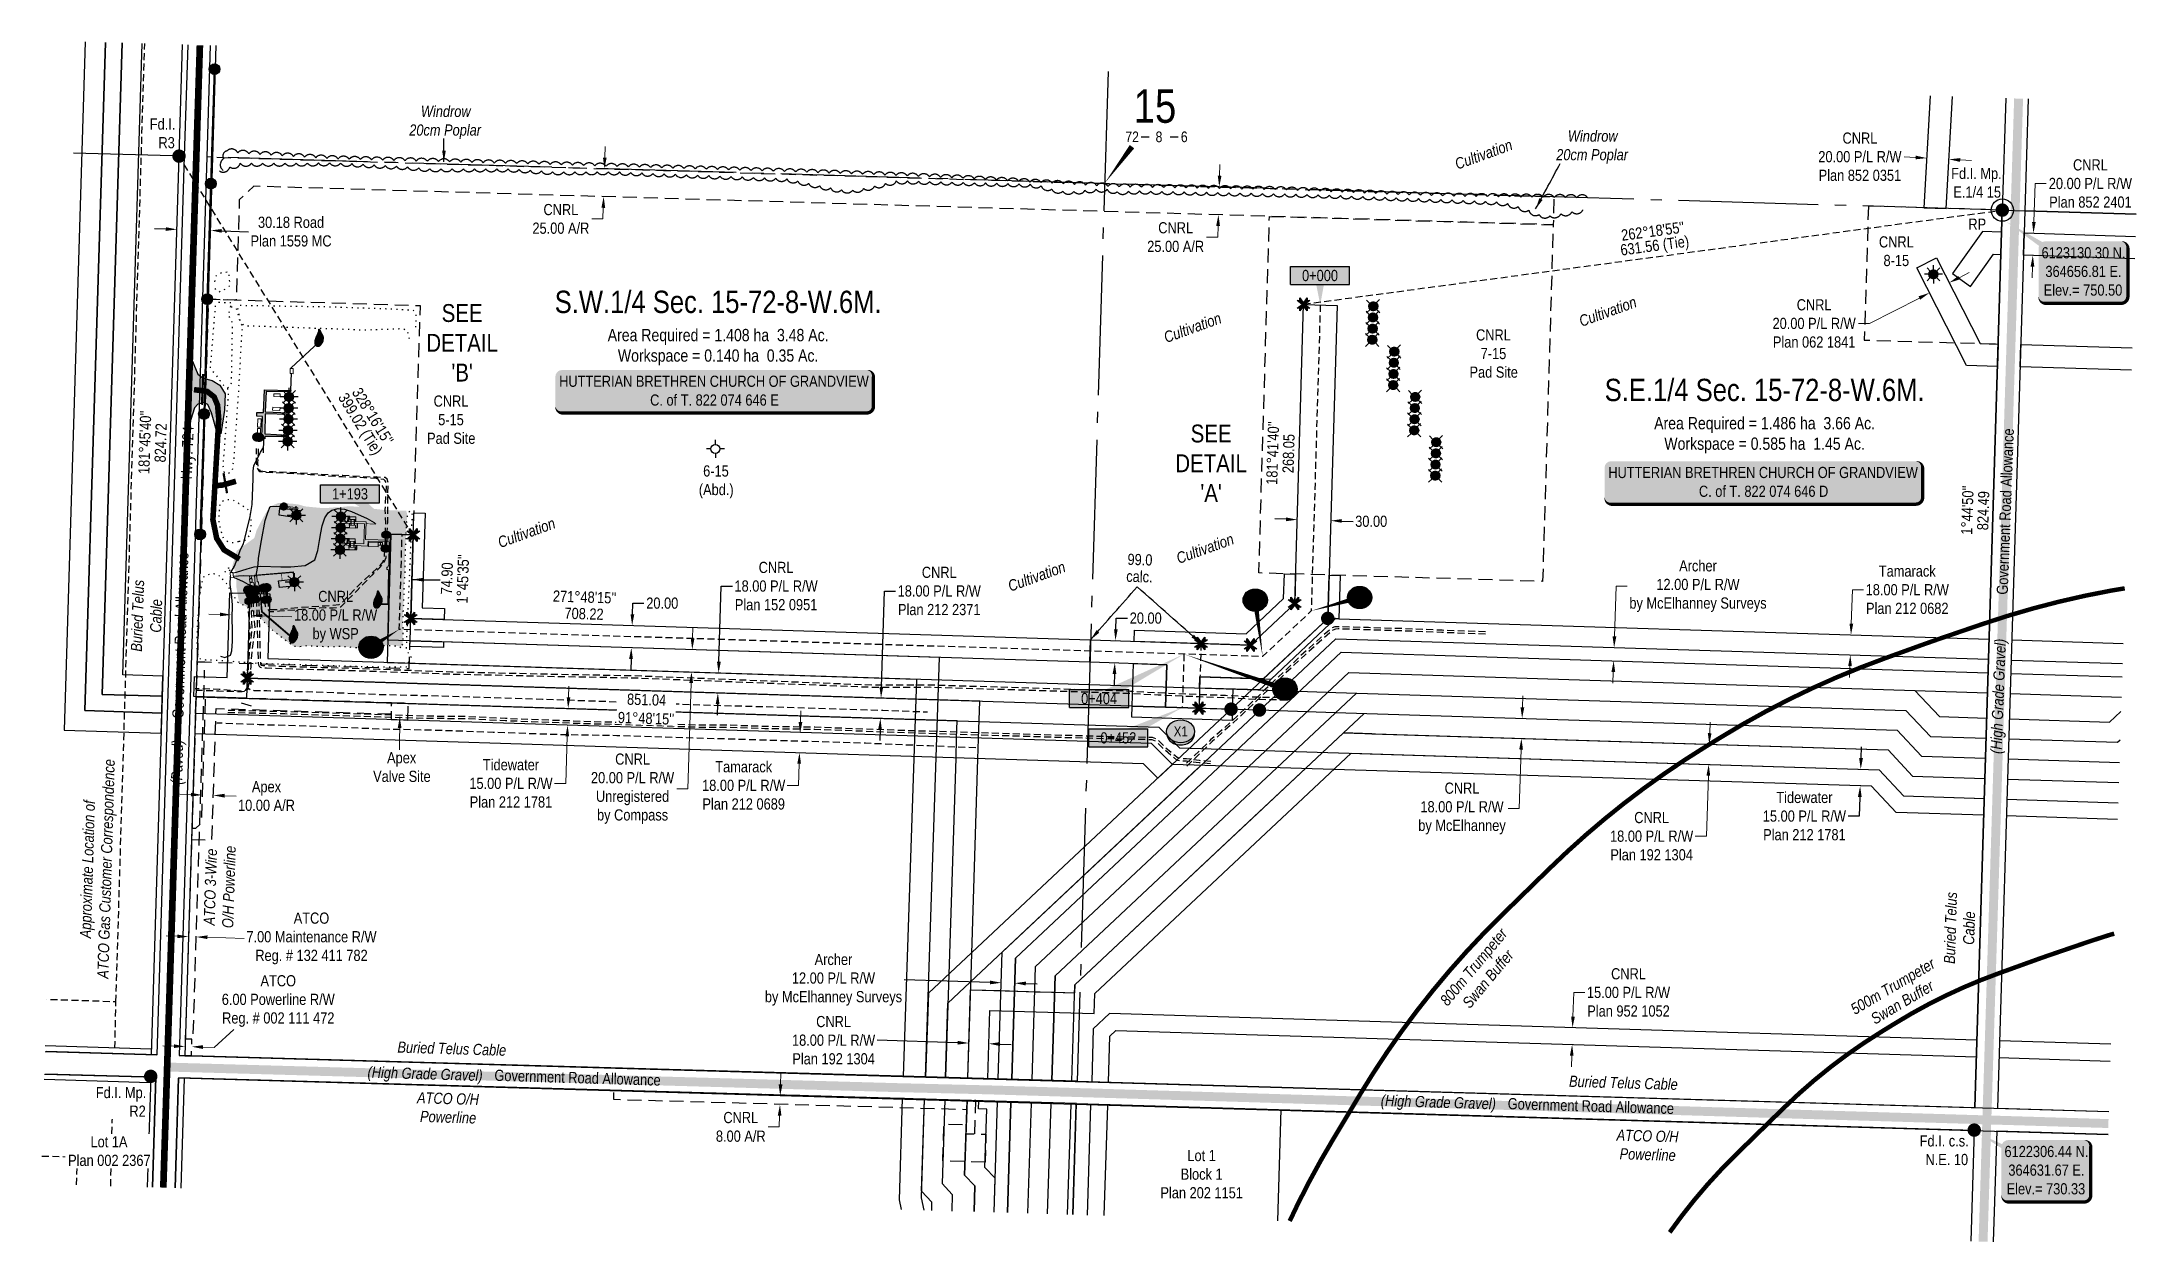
# Model space of a CAD drawing. Extents: x 359995 to 367891, y 6122203 to 6126855.
# Drawn here: x 362901 to 364777, y 6122203 to 6123281 of the extents above; entities that cross this region are included whole.
import ezdxf
from ezdxf.enums import TextEntityAlignment as Align

# ---------------------------------------------------------------- set-up
doc = ezdxf.new("R2010")
doc.units = 0
doc.header["$LTSCALE"] = 5
doc.header["$PDSIZE"] = 0.5
for name, pattern in [('0', [1, 1, 0]), ('DASHDOT2', [12.7, 6.35, -3.175, 0, -3.175]), ('foc-ACCESSROAD', [3.75, 2.5, -1.25]), ('foc-FLOWLINE', [3.75, 2.5, -1.25]), ('foc-QUARTERLINE', [33, 25, -3, 2, -3]), ('foc-TIELINE', [1.875, 1.25, -0.625]), ('foc-TOPO', [1, 0.2, -0.8]), ('foc-TRAV', [1.875, 1.25, -0.625]), ('POWERLINE5', [7.8, 2.4, -0.6, 0.6, -0.6, 0.6, -0.6, 2.4]), ('UG_PIPE', [1.875, 1.25, -0.625])]:
    doc.linetypes.add(name, pattern=pattern)
doc.layers.get('Defpoints').update_dxf_attribs({"color": 9})
for name, color, linetype in [('10', 1, 'Continuous'), ('35', 37, 'Continuous'), ('9', 3, 'Continuous'), ('AS-CABLE', 224, 'foc-CABLE'), ('AS-FENCE', 48, 'foc-FENCE'), ('AS-OWNER', 7, 'Continuous'), ('AS-PIPE-AG', 44, 'Continuous'), ('AS-PIPE-UG', 44, 'UG_PIPE'), ('AS-PIPE-UG-T', 44, 'Continuous'), ('AS-POWER', 104, 'foc-POWER'), ('AS-POWER-EXISTING', 72, 'POWERLINE5'), ('AS-ROADS', 254, 'Continuous'), ('AS-SYMBOL', 7, 'Continuous'), ('AS-TELUS', 224, 'foc-TEL'), ('AS-WILDLIFE', 131, 'DASHDOT2'), ('C-AR', 13, 'foc-ACCESSROAD'), ('C-RW', 13, 'Continuous'), ('C-SYMBOL', 7, 'Continuous'), ('C-WS', 13, 'foc-ACCESSROAD'), ('C-WS-S', 13, 'Continuous'), ('DETAIL-T', 7, 'Continuous'), ('F-AR', 190, 'foc-ACCESSROAD'), ('F-EZE', 190, 'foc-FLOWLINE'), ('F-RW', 190, 'Continuous'), ('F-WS', 190, 'foc-ACCESSROAD'), ('F-WS-S', 190, 'Continuous'), ('L-AREAREQUIRED', 7, 'Continuous'), ('L-BD', 7, 'Continuous'), ('L-BD1', 253, 'Continuous'), ('L-DETAIL-T', 3, 'Continuous'), ('L-MON', 1, 'Continuous'), ('L-QSEC', 8, 'foc-QUARTERLINE'), ('L-ROAD-T', 7, 'Continuous'), ('L-SEC', 7, 'Continuous'), ('L-SECLBL', 7, 'Continuous'), ('L-SECQ', 8, 'foc-QUARTERLINE'), ('L-TIE', 7, 'foc-TIELINE'), ('L-TITLEDB', 4, 'Continuous'), ('L-TITLEDB-T', 4, 'Continuous'), ('P-CROSSINGS', 250, 'Continuous'), ('P-ELEVATION', 7, 'Continuous'), ('P-IOP1', 10, 'Continuous'), ('P-IOP2', 10, 'Continuous'), ('P-LTO', 14, 'Continuous'), ('P-PROPOSED', 10, 'Continuous'), ('P-STATION', 7, 'Continuous'), ('P-TEMP-BLUE', 146, 'Continuous'), ('P-TRAV', 4, 'foc-TRAV'), ('P-TXT', 4, 'Continuous'), ('T-BUSH', 110, '0'), ('T-BUSH-T', 110, 'Continuous'), ('T-GENERAL', 48, 'foc-TOPO'), ('T-LOW-AREA', 48, 'foc-TOPO'), ('T-TIE', 201, 'foc-TIELINE')]:
    doc.layers.add(name, color=color, linetype=linetype)
for name, color, linetype, lineweight in [('AS-GENERAL', 48, 'Continuous', 18), ('C-AR-T', 13, 'Continuous', 9), ('C-RW-T', 13, 'Continuous', 9), ('C-WS-T', 13, 'Continuous', 9), ('F-AR-T', 190, 'Continuous', 9), ('F-EZE-T', 190, 'Continuous', 9), ('F-RW-T', 190, 'Continuous', 9), ('F-WS-T', 190, 'Continuous', 9), ('T-TEXT', 48, 'Continuous', 18)]:
    doc.layers.add(name, color=color, linetype=linetype, lineweight=lineweight)
doc.styles.add('100L', font='ARIALN.TTF', dxfattribs={"height": 11})
doc.styles.add('175L', font='ARIALN.TTF', dxfattribs={"height": 20})
doc.styles.add('80', font='ARIALN.TTF', dxfattribs={"height": 10})
doc.styles.add('80CG', font='ARIALN.TTF', dxfattribs={"height": 10})
doc.styles.add('80L', font='ARIALN.TTF', dxfattribs={"height": 10})
doc.styles.add('80LS', font='ARIALNI.TTF', dxfattribs={"height": 10})
doc.styles.add('Crossing', font='ARIALN.TTF', dxfattribs={"height": 10})
doc.styles.add('foc-LtypeFont', font='ARIALN.TTF', dxfattribs={"height": 7.35})
doc.styles.add('Legend', font='ARIALN.TTF')
doc.styles.add('SIMPLEX', font='ARIALN.TTF')
doc.linetypes.add('foc-CABLE', pattern='A,2,-1,["C",foc-LtypeFont,S=0.2,R=0,X=-0.625,Y=-0.75],-1.24,8', length=12.24)
doc.linetypes.add('foc-FENCE', pattern='A,10,-1,["X",foc-LtypeFont,S=0.2,R=0,X=-0.625,Y=-0.75],-1.24', length=12.24)
doc.linetypes.add('foc-POWER', pattern='A,6,-1,["P",foc-LtypeFont,S=0.2,R=0,X=-0.625,Y=-0.75],-1.24,4', length=12.24)
doc.linetypes.add('foc-POWER-NOLINE', pattern='A,0,-4,["P",foc-LtypeFont,S=0.2,R=0,X=-0.625,Y=-0.75],-8.24', length=12.24)
doc.linetypes.add('foc-TEL', pattern='A,2,-1,["T",foc-LtypeFont,S=0.2,R=0,X=-0.425,Y=-0.75],-1.24,8', length=12.24)
doc.linetypes.add('foc-TEL-NOLINE', pattern='A,0,-2,["T",foc-LtypeFont,S=0.2,R=0,X=-0.425,Y=-0.75],-10.24', length=12.24)
doc.dimstyles.new('Compass 5 000', dxfattribs={"dimscale": 5, "dimtxt": 9, "dimasz": 2, "dimexe": 0.2, "dimexo": 0.0625, "dimgap": 0.5, "dimtad": 0, "dimtih": 1, "dimtoh": 1, "dimzin": 0, "dimdsep": 46, "dimtxsty": '80CG', "dimcen": 0.1, "dimse1": 1, "dimse2": 1, "dimclrd": 256, "dimclrt": 256, "dimaunit": 1, "dimadec": 4, "dimazin": 0, "dimtfac": 0.06, "dimtofl": 0, "dimtmove": 0, "dimatfit": 1, "dimfxl": 0.2, "dimtolj": 1, "dimtzin": 0, "dimlwd": -1, "dimarcsym": 0})

msp = doc.modelspace()

# ---------------------------------------------------------------- texts
at = {"layer": 'AS-POWER', "linetype": 'foc-POWER-NOLINE', "char_height": 9.99424, "attachment_point": 1, "rotation": 358.319732, "style": '80L'}
for insert in [(363228.569, 6122340.776), (364302.673, 6122307.32)]:
    msp.add_mtext_dynamic_manual_height_columns('\\pi8.9746;{\\fArial Narrow|b0|i1|c0|p34;ATCO O/H\\P\\pi12.117;Powerline}', width=73.66071, gutter_width=50, heights=[0], dxfattribs=dict(at, insert=insert))
at = {"layer": 'AS-TELUS', "linetype": 'foc-TEL-NOLINE', "char_height": 9.99424, "attachment_point": 1, "style": '80L'}
for s, width, insert, rotation in [('\\pi0.30813;{\\fArial Narrow|b0|i1|c0|p34;Buried Telus\\P\\pi17.89;Cable}', 64.36536, (362980.957, 6122734.782), 88.206308), ('\\pi0.30813;{\\fArial Narrow|b0|i1|c0|p34;Buried Telus \\P\\pi17.89;Cable}', 64.36536, (364604.384, 6122455.202), 88.292867), ('{\\fArial Narrow|b0|i1|c0|p34;Buried Telus Cable}', 125.86297, (363219.954, 6122385.84), 358.292867), ('{\\fArial Narrow|b0|i1|c0|p34;Buried Telus Cable}', 125.86297, (364269.026, 6122355.244), 358.292867)]:
    msp.add_mtext_dynamic_manual_height_columns(s, width=width, gutter_width=50, heights=[0], dxfattribs=dict(at, insert=insert, rotation=rotation))
at = {"layer": 'AS-WILDLIFE', "insert": (364152.572, 6122423.43), "char_height": 9.9971, "attachment_point": 1, "rotation": 50.144518, "style": '80L'}
msp.add_mtext_dynamic_manual_height_columns('\\pi-0.15258;{\\fArial Narrow|b0|i1|c0|p34;800m Trumpeter \\P\\pi10.963;Swan Buffer}', width=84.49291, gutter_width=50, heights=[0], dxfattribs=at)
at = {"layer": 'C-SYMBOL', "color": 3, "style": '175L'}
for s, height, p in [('S.W.1/4 Sec. 15-72-8-W.6M.', 19.98849, (363506.928, 6123032.166)), ('S.E.1/4 Sec. 15-72-8-W.6M.', 19.9942, (364443.949, 6122953.266))]:
    msp.add_text(s, height=height, dxfattribs=at).set_placement(p, align=Align.BOTTOM_CENTER)
at = {"layer": 'C-WS-S', "insert": (364514.642, 6123106.869), "char_height": 10, "attachment_point": 1, "style": '80L'}
msp.add_mtext_dynamic_manual_height_columns('\\pi31.695;CNRL\\P\\pi35.798;8-15', width=93.58702, gutter_width=50, heights=[0], dxfattribs=at)
at = {"layer": 'C-WS-T', "char_height": 9.99426, "attachment_point": 1, "style": '80L'}
for s, insert in [('\\pi8.1658;CNRL\\P\\pi12.3;7-15 \\P\\pi2.3028;Pad Site ', (364177.422, 6123023.545)), ('\\pi8.1658;CNRL\\P\\pi12.266;5-15 \\P\\pi2.3028;Pad Site ', (363243.981, 6122964.326))]:
    msp.add_mtext_dynamic_manual_height_columns(s, width=46.51201, gutter_width=50, heights=[0], dxfattribs=dict(at, insert=insert))
at = {"layer": 'F-EZE-T', "insert": (363113.04, 6122422.025), "char_height": 9.99424, "attachment_point": 5, "style": '80CG'}
msp.add_mtext('\\A1;ATCO\\P6.00 Powerline R/W\\PReg. # 002 111 472', dxfattribs=at)
at = {"layer": 'F-WS-T', "char_height": 9.99424, "attachment_point": 1, "style": '80L'}
for s, width, insert in [('\\pi13.045;6-15\\P\\pi9.163;(Abd.)', 48.11776, (363480.463, 6122901.72)), ('\\pi16.057;Apex\\P\\pi3.5644;Valve Site', 58.12945, (363194.415, 6122644.892))]:
    msp.add_mtext_dynamic_manual_height_columns(s, width=width, gutter_width=50, heights=[0], dxfattribs=dict(at, insert=insert))
at = {"layer": 'L-AREAREQUIRED', "color": 5, "char_height": 10.99367, "attachment_point": 2, "style": '100L'}
for s, insert, width in [('Area Required = 1.408 ha  3.48 Ac.\\PWorkspace = 0.140 ha  0.35 Ac.', (363506.928, 6123023.905), 231.80518), ('Area Required = 1.486 ha  3.66 Ac.\\PWorkspace = 0.585 ha  1.45 Ac.', (364443.949, 6122945.004), 246.58999)]:
    msp.add_mtext(s, dxfattribs=dict(at, insert=insert, width=width))
at = {"layer": 'L-BD', "style": '80L'}
for s, rotation, p in [("262°18'55''", 7.6724, (364343.78, 6123111.502)), ('631.56 (Tie)', 7.6724, (364345.682, 6123097.383)), ("328°16'15''", 301.6628, (363197.732, 6122945.747)), ('399.02 (Tie)', 301.6628, (363185.606, 6122938.269)), ("181°41'40''", 88.305, (364003.405, 6122912.72)), ('268.05', 88.305, (364017.644, 6122912.299)), ("1°44'50''", 88.2523, (364625.468, 6122861.602)), ('824.49', 88.2523, (364639.707, 6122861.167)), ("1°45'35''", 88.2403, (363278.251, 6122800.053)), ('99.0', 358.1928, (363884.658, 6122817.339)), ('74.90', 88.2403, (363264.012, 6122800.491)), ('calc.', 358.1928, (363884.185, 6122802.351)), ("271°48'15''", 358.1928, (363387.343, 6122783.852)), ('708.22', 358.1928, (363386.87, 6122768.864))]:
    msp.add_text(s, height=9.9971, rotation=rotation, dxfattribs=at).set_placement(p, align=Align.MIDDLE)
at = {"layer": 'L-BD1', "style": '80L'}
for s, p in [("181°45'40''", (362993.491, 6122922.341)), ('824.72', (363007.73, 6122921.904))]:
    msp.add_text(s, height=9.9971, rotation=88.2392, dxfattribs=at).set_placement(p, align=Align.MIDDLE)
at = {"layer": 'L-DETAIL-T', "char_height": 15.9954, "width": 65.26899, "attachment_point": 5, "style": '80CG'}
for s, insert in [("SEE\\PDETAIL\\P'B' ", (363277.694, 6123011.495)), ("SEE\\PDETAIL\\P'A' ", (363948.343, 6122903.596))]:
    msp.add_mtext(s, dxfattribs=dict(at, insert=insert))
at = {"layer": 'L-MON', "char_height": 9.99424, "attachment_point": 1, "style": '80L'}
for s, width, insert in [('\\pi4.1667;Fd.I. Mp.\\P\\pi6.1369;E.1/4 15', 47.40917, (364606.861, 6123168.153)), ('\\pi0.8677;Fd.I. c.s.\\P\\pi6.0762;N.E. 10', 42.84216, (364581.923, 6122301.772))]:
    msp.add_mtext_dynamic_manual_height_columns(s, width=width, gutter_width=50, heights=[0], dxfattribs=dict(at, insert=insert))
at = {"layer": 'L-ROAD-T', "style": '80L'}
for s, height, rotation, p in [('Hwy. 724', 9.9942, 87.7857, (363031.523, 6122913.056)), ('Government Road Allowance', 9.9971, 87.860376, (364659.454, 6122860.403)), ('Government Road Allowance', 9.99424, 88.223832, (363025.376, 6122749.433)), ('Government Road Allowance', 9.99424, 358.292867, (363381.044, 6122353.391)), ('Government Road Allowance', 9.99424, 358.292867, (364288.384, 6122328.013))]:
    msp.add_text(s, height=height, rotation=rotation, dxfattribs=at).set_placement(p, align=Align.MIDDLE_CENTER)
at = {"layer": 'L-TITLEDB-T', "insert": (363902.454, 6122288.657), "char_height": 9.99424, "attachment_point": 1, "style": '80L', "bg_fill": 3, "box_fill_scale": 1.2, "bg_fill_color": 256, "bg_fill_transparency": 0}
msp.add_mtext_dynamic_manual_height_columns('\\pi24.671;Lot 1\\P\\pi18.645;Block 1\\P\\pi0.51038;Plan 202 1151', width=71.87353, gutter_width=50, heights=[0], dxfattribs=at)
at = {"layer": 'T-BUSH-T', "insert": (363229.934, 6123223.71), "char_height": 9.9971, "attachment_point": 1, "style": '80L'}
msp.add_mtext_dynamic_manual_height_columns('\\pi10.837;{\\fArial Narrow|b0|i1|c0|p34;Windrow\\P\\pi0.39702;20cm Poplar}', width=65.40696, gutter_width=50, heights=[0], dxfattribs=at)
at = {"layer": 'T-TEXT', "style": '80LS'}
for s, height, rotation, p in [('Cultivation', 9.99424, 20, (364192.31, 6123180.325)), ('Cultivation', 9.99424, 20, (364303.486, 6123039.536)), ('Cultivation', 9.99424, 20, (363931.682, 6123025.071)), ('Cultivation', 9.99424, 20, (363335.292, 6122841.43)), ('Cultivation', 9.99424, 20, (363942.891, 6122827.253)), ('Cultivation', 9.99424, 20, (363792.103, 6122802.367)), ('(High Grade Gravel)', 9.9971, 87.860376, (364653.115, 6122694.952)), ('(High Grade Gravel)', 9.99424, 358.292867, (363244.518, 6122356.877)), ('(High Grade Gravel)', 9.99424, 358.292867, (364151.859, 6122331.499))]:
    msp.add_text(s, height=height, rotation=rotation, dxfattribs=at).set_placement(p, align=Align.MIDDLE_CENTER)

# ---------------------------------------------------------------- blocks, each defined once
blk = doc.blocks.new('fdia')
at = {"color": 255, "const_width": 1}
blk.add_lwpolyline([(-0.5, 0, 1), (0.5, 0, 1)], format="xyb", close=True, dxfattribs=at)
blk = doc.blocks.new('Fdiaa')
blk.add_blockref('fdia', (0, 0))
blk = doc.blocks.new('fdib')
at = {"color": 1, "const_width": 1.6}
blk.add_lwpolyline([(-0.4, 0, 1), (0.4, 0, 1)], format="xyb", close=True, dxfattribs=at)
at = {"color": 1}
blk.add_circle((0, 0), 0.8, dxfattribs=at)
blk = doc.blocks.new('Fdibb')
blk.add_blockref('fdib', (0, 0))
blk = doc.blocks.new('fdicc')
for name in ['Fdibb', 'Fdiaa']:
    blk.add_blockref(name, (0, 0))
blk = doc.blocks.new('FDI')
blk.add_blockref('fdicc', (0, 0))
blk = doc.blocks.new('POWERPOLE')
h = blk.add_hatch(color=255)
edge = h.paths.add_edge_path()
edge.add_arc((0, 0), 0.96, 0, 360)
at = {"linetype": 'Continuous'}
for p, q in [((0.68, -0.68), (-0.68, 0.68)), ((-0.68, -0.68), (0.68, 0.68))]:
    blk.add_line(p, q, dxfattribs=at)
blk.add_circle((0, 0), 0.96, dxfattribs=at)
blk = doc.blocks.new('PIG')
h = blk.add_hatch(color=255)
h.dxf.hatch_style = 1
edge = h.paths.add_edge_path()
edge.add_arc((0, 0), 0.85, 0, 360)
at = {"layer": 'AS-SYMBOL'}
h = blk.add_hatch(color=48, dxfattribs=at)
h.dxf.hatch_style = 1
h.paths.add_polyline_path([(-0.1, 0, 1), (-0.55, 0, 1)])
h = blk.add_hatch(color=48, dxfattribs=at)
h.dxf.hatch_style = 1
h.paths.add_polyline_path([(0.1, 0, 1), (0.55, 0, 1)])
at = {"layer": 'AS-SYMBOL', "color": 48}
for centre, radius in [((0, 0), 0.75), ((-0.33, 0), 0.225), ((0.33, 0), 0.225)]:
    blk.add_circle(centre, radius, dxfattribs=at)
blk = doc.blocks.new('FLARE')
h = blk.add_hatch(color=255)
h.dxf.hatch_style = 1
h.paths.add_polyline_path([(0.16, 2.41, 0.114147), (0.13, 2.43), (0.11, 2.44, 0.261551), (0.01, 2.42), (0, 2.41, 0.131268), (-0.03, 2.37), (-0.04, 2.35, 0.041497), (-0.05, 2.33), (-0.05, 2.29, 0.015174), (-0.05, 2.29), (-0.06, 2.24, 0.004376), (-0.06, 2.24), (-0.07, 2.18), (-0.08, 2.11), (-0.09, 2.05), (-0.1, 1.98), (-0.12, 1.91), (-0.14, 1.83), (-0.17, 1.76), (-0.19, 1.68), (-0.22, 1.61), (-0.26, 1.53), (-0.29, 1.46), (-0.32, 1.39), (-0.36, 1.32), (-0.39, 1.25, 0.000505), (-0.39, 1.25), (-0.43, 1.18, 0.002398), (-0.43, 1.18), (-0.46, 1.1, 0.004177), (-0.46, 1.1), (-0.5, 1.03, 0.005735), (-0.5, 1.03), (-0.53, 0.95, 0.006994), (-0.53, 0.95), (-0.56, 0.87, 0.00791), (-0.57, 0.87), (-0.6, 0.78, 0.008323), (-0.6, 0.78), (-0.63, 0.69, 0.008095), (-0.63, 0.68), (-0.66, 0.59, 0.008067), (-0.66, 0.59), (-0.68, 0.49, 0.008387), (-0.68, 0.49), (-0.7, 0.39, 0.009056), (-0.71, 0.38), (-0.72, 0.28, 0.010123), (-0.72, 0.28), (-0.74, 0.18, 0.011689), (-0.74, 0.18), (-0.75, 0.08, 0.013925), (-0.75, 0.08), (-0.75, -0.02, 0.016488), (-0.75, -0.02), (-0.75, -0.11, 0.017255), (-0.75, -0.12), (-0.74, -0.2, 0.01735), (-0.74, -0.2), (-0.73, -0.28, 0.017311), (-0.73, -0.29), (-0.71, -0.36, 0.01715), (-0.71, -0.36), (-0.69, -0.43, 0.016886), (-0.69, -0.44), (-0.66, -0.5, 0.016546), (-0.66, -0.5), (-0.63, -0.56, 0.016164), (-0.63, -0.56), (-0.6, -0.61, 0.016329), (-0.6, -0.62), (-0.57, -0.66, 0.018828), (-0.57, -0.67), (-0.54, -0.71, 0.022087), (-0.53, -0.71), (-0.5, -0.75, 0.025345), (-0.49, -0.76), (-0.46, -0.78, 0.028234), (-0.45, -0.79), (-0.42, -0.82, 0.030298), (-0.41, -0.82), (-0.37, -0.84, 0.031129), (-0.36, -0.85), (-0.32, -0.86, 0.030544), (-0.31, -0.87), (-0.27, -0.88, 0.028465), (-0.26, -0.88), (-0.22, -0.89, 0.025311), (-0.21, -0.89), (-0.16, -0.89, 0.02283), (-0.15, -0.89), (-0.11, -0.89, 0.021226), (-0.1, -0.89), (-0.05, -0.88, 0.020401), (-0.04, -0.88), (0, -0.87, 0.020299), (0.01, -0.87), (0.05, -0.85, 0.020911), (0.06, -0.85), (0.11, -0.83, 0.022277), (0.11, -0.83), (0.15, -0.81, 0.023712), (0.16, -0.8), (0.2, -0.78, 0.022408), (0.21, -0.78), (0.24, -0.75, 0.01993), (0.25, -0.74), (0.28, -0.72, 0.017146), (0.28, -0.71), (0.31, -0.68, 0.014211), (0.32, -0.68), (0.35, -0.64, 0.011221), (0.35, -0.64), (0.37, -0.61, 0.008212), (0.38, -0.61), (0.4, -0.57, 0.005172), (0.4, -0.57), (0.42, -0.54, 0.002523), (0.43, -0.54), (0.45, -0.5, 0.001671), (0.45, -0.5), (0.47, -0.47, 0.001229), (0.47, -0.47), (0.49, -0.44, 0.00075), (0.49, -0.44), (0.51, -0.41, 0.00026), (0.51, -0.41), (0.54, -0.37), (0.56, -0.34), (0.58, -0.3), (0.61, -0.27), (0.63, -0.23, 0.001311), (0.63, -0.23), (0.66, -0.19, 0.003726), (0.66, -0.19), (0.69, -0.15, 0.006065), (0.69, -0.14), (0.72, -0.1, 0.008452), (0.72, -0.1), (0.74, -0.05, 0.010991), (0.75, -0.05), (0.77, 0, 0.013767), (0.77, 0), (0.79, 0.05, 0.016839), (0.8, 0.05), (0.81, 0.1, 0.019104), (0.82, 0.11), (0.83, 0.15, 0.016987), (0.83, 0.16), (0.84, 0.21, 0.013636), (0.84, 0.21), (0.85, 0.26, 0.010244), (0.85, 0.27), (0.86, 0.31, 0.006846), (0.86, 0.32), (0.86, 0.37, 0.003419), (0.86, 0.37), (0.86, 0.41), (0.87, 0.46), (0.87, 0.5), (0.88, 0.54), (0.88, 0.59), (0.89, 0.63, 0.001278), (0.89, 0.63), (0.89, 0.67, 0.004735), (0.89, 0.67), (0.9, 0.71, 0.008354), (0.9, 0.72), (0.9, 0.76, 0.012059), (0.9, 0.76), (0.9, 0.8, 0.015712), (0.9, 0.81), (0.9, 0.85, 0.018457), (0.9, 0.85), (0.9, 0.89, 0.018102), (0.9, 0.9), (0.89, 0.94, 0.016533), (0.89, 0.95), (0.88, 0.99, 0.014576), (0.88, 0.99), (0.87, 1.03, 0.012435), (0.86, 1.04), (0.85, 1.08, 0.010283), (0.85, 1.09), (0.83, 1.13, 0.00824), (0.83, 1.13), (0.81, 1.18, 0.00638), (0.81, 1.18), (0.78, 1.23, 0.004735), (0.78, 1.23), (0.76, 1.29, 0.003388), (0.75, 1.29), (0.73, 1.34, 0.002345), (0.73, 1.34), (0.7, 1.4, 0.001492), (0.7, 1.4), (0.67, 1.46, 0.000746), (0.67, 1.46), (0.63, 1.51), (0.6, 1.57), (0.57, 1.62), (0.55, 1.68), (0.52, 1.73), (0.49, 1.78), (0.47, 1.83), (0.45, 1.87), (0.42, 1.92), (0.4, 1.97), (0.38, 2.02), (0.35, 2.08, 0.000332), (0.35, 2.08), (0.33, 2.13, 0.001849), (0.33, 2.13), (0.3, 2.19, 0.0038), (0.3, 2.19), (0.27, 2.24, 0.006473), (0.27, 2.24), (0.25, 2.29, 0.010865), (0.24, 2.3), (0.22, 2.34, 0.019524), (0.22, 2.34), (0.19, 2.38, 0.041077), (0.18, 2.39)])
at = {"color": 48, "flags": 128}
for points in [[(0.11, -0.72), (0.07, -0.74), (0.03, -0.76), (-0.02, -0.77), (-0.07, -0.78), (-0.11, -0.79), (-0.16, -0.79), (-0.2, -0.79), (-0.25, -0.78), (-0.29, -0.77), (-0.32, -0.76), (-0.36, -0.74), (-0.4, -0.71), (-0.43, -0.68), (-0.46, -0.65), (-0.49, -0.61), (-0.52, -0.56), (-0.54, -0.51), (-0.57, -0.46), (-0.59, -0.4), (-0.61, -0.33), (-0.63, -0.26), (-0.64, -0.19), (-0.65, -0.11), (-0.65, -0.02), (-0.65, 0.07), (-0.64, 0.17), (-0.63, 0.27), (-0.61, 0.36), (-0.58, 0.46), (-0.56, 0.56), (-0.53, 0.66), (-0.5, 0.75), (-0.47, 0.83), (-0.44, 0.91), (-0.41, 0.99), (-0.37, 1.06), (-0.34, 1.13), (-0.3, 1.2), (-0.27, 1.27), (-0.23, 1.34), (-0.2, 1.42), (-0.16, 1.49), (-0.13, 1.57), (-0.1, 1.65), (-0.07, 1.73), (-0.04, 1.8), (-0.02, 1.88), (0, 1.96), (0.01, 2.03), (0.02, 2.1), (0.03, 2.17), (0.04, 2.22), (0.05, 2.27), (0.05, 2.31), (0.06, 2.34), (0.08, 2.35), (0.09, 2.34), (0.11, 2.32), (0.13, 2.29), (0.16, 2.25), (0.18, 2.2), (0.21, 2.14), (0.24, 2.09), (0.26, 2.03), (0.29, 1.98), (0.31, 1.93), (0.33, 1.88), (0.36, 1.83), (0.38, 1.78), (0.41, 1.73), (0.43, 1.68), (0.46, 1.63), (0.49, 1.58), (0.52, 1.52), (0.55, 1.47), (0.58, 1.41), (0.61, 1.35), (0.64, 1.3), (0.67, 1.24), (0.69, 1.19), (0.72, 1.14), (0.74, 1.09), (0.75, 1.05), (0.77, 1), (0.78, 0.96), (0.79, 0.92), (0.8, 0.88), (0.8, 0.84), (0.8, 0.8), (0.8, 0.76), (0.8, 0.72), (0.79, 0.68), (0.79, 0.64), (0.78, 0.6), (0.78, 0.56), (0.77, 0.51), (0.77, 0.47), (0.76, 0.42), (0.76, 0.37), (0.76, 0.33), (0.75, 0.28), (0.74, 0.23), (0.73, 0.18), (0.72, 0.13), (0.7, 0.09), (0.68, 0.04), (0.66, 0), (0.63, -0.05), (0.61, -0.09), (0.58, -0.13), (0.55, -0.17), (0.53, -0.21), (0.5, -0.25), (0.48, -0.28), (0.45, -0.32), (0.43, -0.35), (0.41, -0.38), (0.39, -0.42), (0.37, -0.45), (0.34, -0.48), (0.32, -0.51), (0.3, -0.55), (0.27, -0.58), (0.24, -0.61), (0.21, -0.64), (0.18, -0.67), (0.15, -0.7)], [(0.02, -0.75), (-0.01, -0.76), (-0.03, -0.77), (-0.05, -0.78), (-0.08, -0.78), (-0.11, -0.79), (-0.13, -0.79), (-0.16, -0.79), (-0.18, -0.78), (-0.2, -0.78), (-0.23, -0.77), (-0.25, -0.76), (-0.26, -0.74), (-0.28, -0.73), (-0.3, -0.71), (-0.32, -0.69), (-0.33, -0.66), (-0.35, -0.63), (-0.36, -0.6), (-0.37, -0.57), (-0.39, -0.53), (-0.4, -0.49), (-0.4, -0.45), (-0.41, -0.41), (-0.41, -0.36), (-0.41, -0.31), (-0.4, -0.25), (-0.39, -0.2), (-0.38, -0.14), (-0.37, -0.09), (-0.36, -0.03), (-0.34, 0.02), (-0.32, 0.07), (-0.31, 0.12), (-0.29, 0.16), (-0.27, 0.21), (-0.25, 0.25), (-0.23, 0.29), (-0.21, 0.33), (-0.19, 0.37), (-0.17, 0.41), (-0.15, 0.45), (-0.14, 0.49), (-0.12, 0.53), (-0.1, 0.58), (-0.08, 0.62), (-0.07, 0.66), (-0.06, 0.71), (-0.05, 0.75), (-0.04, 0.79), (-0.03, 0.83), (-0.03, 0.87), (-0.02, 0.9), (-0.02, 0.93), (-0.01, 0.95), (-0.01, 0.96), (0, 0.97), (0.01, 0.96), (0.02, 0.95), (0.03, 0.94), (0.04, 0.91), (0.06, 0.88), (0.07, 0.86), (0.09, 0.82), (0.1, 0.79), (0.12, 0.76), (0.13, 0.74), (0.14, 0.71), (0.16, 0.68), (0.17, 0.65), (0.18, 0.63), (0.2, 0.6), (0.21, 0.57), (0.23, 0.54), (0.25, 0.51), (0.26, 0.47), (0.28, 0.44), (0.3, 0.41), (0.31, 0.38), (0.33, 0.35), (0.34, 0.32), (0.36, 0.29), (0.37, 0.27), (0.38, 0.24), (0.39, 0.22), (0.39, 0.19), (0.4, 0.17), (0.4, 0.15), (0.41, 0.13), (0.41, 0.1), (0.41, 0.08), (0.4, 0.06), (0.4, 0.04), (0.4, 0.01), (0.39, -0.01), (0.39, -0.03), (0.39, -0.06), (0.39, -0.08), (0.38, -0.11), (0.38, -0.14), (0.38, -0.16), (0.38, -0.19), (0.37, -0.22), (0.37, -0.24), (0.36, -0.27), (0.35, -0.3), (0.34, -0.32), (0.32, -0.35), (0.31, -0.37), (0.3, -0.4), (0.28, -0.42), (0.27, -0.44), (0.25, -0.46), (0.24, -0.48), (0.22, -0.5), (0.21, -0.52), (0.2, -0.54), (0.19, -0.56), (0.17, -0.58), (0.16, -0.6), (0.15, -0.61), (0.14, -0.63), (0.12, -0.65), (0.11, -0.67), (0.09, -0.69), (0.08, -0.7), (0.06, -0.72), (0.04, -0.74)]]:
    blk.add_lwpolyline(points, close=True, dxfattribs=at)
blk = doc.blocks.new('*U371')
h = blk.add_hatch(color=59)
edge = h.paths.add_edge_path()
edge.add_line((-136.5, -20), (136.5, -20))
edge.add_arc((136.5, -14), 6, 270, 360)
edge.add_line((142.5, -14), (142.5, 12.5))
edge.add_arc((136.5, 12.5), 6, 0, 90)
edge.add_line((136.5, 18.5), (-136.5, 18.5))
edge.add_arc((-136.5, 12.5), 6, 90, 180)
edge.add_line((-142.5, 12.5), (-142.5, -14))
edge.add_arc((-136.5, -14), 6, 180, 270)
at = {"color": 1, "flags": 128}
blk.add_lwpolyline([(-136.5, -20, 3, 3, 0), (136.5, -20, 3, 3, 0.414214), (142.5, -14, 3, 3, 0), (142.5, 12.5, 3, 0, 0.414214), (136.5, 18.5, 0, 0, 0), (-136.5, 18.5, 0, 0, 0.414214), (-142.5, 12.5, 0, 0, 0), (-142.5, -14, 0, 3, 0.414214)], format="xyseb", close=True, dxfattribs=at)
blk.add_lwpolyline([(-47.7, -11.7, 0, 7.5, 0), (0, 0, 0, 0, 0)], format="xyseb", dxfattribs=at)
at = {"color": 1, "style": '80'}
blk.add_attdef('ENTER_TEXT_001', (-36, -5), '', height=10, dxfattribs=at)
blk = doc.blocks.new('*D372')
at = {"layer": 'Defpoints', "color": 0, "transparency": 16777216}
for p in [(363035.2, 6122560.9), (363042.2, 6122560.7), (363039.6, 6122479.4)]:
    blk.add_point(p, dxfattribs=at)
at = {"layer": 'F-EZE-T', "transparency": 16777216}
for p, q in [((363022.7, 6122480), (363012.7, 6122480.3)), ((363049.6, 6122479.1), (363082.4, 6122478.1))]:
    blk.add_line(p, q, dxfattribs=at)
for points in [[(363022.7, 6122481.6), (363022.6, 6122478.3), (363032.7, 6122479.7)], [(363049.7, 6122480.8), (363049.6, 6122477.5), (363039.6, 6122479.4)]]:
    blk.add_solid(points, dxfattribs=at)
at = {"layer": 'F-EZE-T', "transparency": 16777216, "insert": (363142.8, 6122478.1), "char_height": 10, "attachment_point": 5, "style": '80CG'}
blk.add_mtext('\\A1;ATCO \\P7.00 Maintenance R/W\\PReg. # 132 411 782', dxfattribs=at)
blk = doc.blocks.new('*D373')
at = {"layer": 'C-AR-T', "transparency": 16777216}
for p, q in [((363562.8, 6122347.3), (363563.1, 6122357.3)), ((363562, 6122319.3), (363561.7, 6122309.3)), ((363561.7, 6122309.3), (363551.7, 6122309.3))]:
    blk.add_line(p, q, dxfattribs=at)
for points in [[(363561.1, 6122347.3), (363564.5, 6122347.3), (363562.5, 6122337.3)], [(363560.3, 6122319.4), (363563.6, 6122319.3), (363562.3, 6122329.3)]]:
    blk.add_solid(points, dxfattribs=at)
at = {"layer": 'Defpoints', "color": 0, "transparency": 16777216}
for p in [(363557.8, 6122337.4), (363562.5, 6122337.3), (363557.6, 6122329.5)]:
    blk.add_point(p, dxfattribs=at)
at = {"layer": 'C-AR-T', "transparency": 16777216, "insert": (363527.2, 6122309.3), "char_height": 10, "attachment_point": 5, "style": '80CG'}
blk.add_mtext('\\A1;CNRL \\P8.00 A/R', dxfattribs=at)
blk = doc.blocks.new('*D374')
at = {"layer": 'Defpoints', "color": 0, "transparency": 16777216}
for p in [(363052.5, 6123112.1), (363021.6, 6123090.2), (363051.7, 6123089.3)]:
    blk.add_point(p, dxfattribs=at)
at = {"layer": 'L-TITLEDB-T', "transparency": 16777216}
for p, q in [((363012.3, 6123113.3), (363002.3, 6123113.6)), ((363062.5, 6123111.8), (363086.4, 6123111))]:
    blk.add_line(p, q, dxfattribs=at)
for points in [[(363012.4, 6123115), (363012.3, 6123111.7), (363022.3, 6123113)], [(363062.5, 6123113.4), (363062.4, 6123110.1), (363052.5, 6123112.1)]]:
    blk.add_solid(points, dxfattribs=at)
at = {"layer": 'L-TITLEDB-T', "transparency": 16777216, "insert": (363124.5, 6123111), "char_height": 10, "attachment_point": 5, "style": '80CG'}
blk.add_mtext('\\A1;30.18 Road\\PPlan 1559 MC', dxfattribs=at)
blk = doc.blocks.new('*D375')
at = {"layer": 'Defpoints', "color": 0, "transparency": 16777216}
for p in [(363054.9, 6122606.2), (363044.3, 6122586.8), (363054.3, 6122586.4)]:
    blk.add_point(p, dxfattribs=at)
at = {"layer": 'F-AR-T', "transparency": 16777216}
for p, q in [((363034.9, 6122606.8), (363025, 6122607.2)), ((363064.9, 6122605.9), (363075.2, 6122605.6))]:
    blk.add_line(p, q, dxfattribs=at)
for points in [[(363035, 6122608.5), (363034.9, 6122605.2), (363044.9, 6122606.5)], [(363065, 6122607.6), (363064.9, 6122604.2), (363054.9, 6122606.2)]]:
    blk.add_solid(points, dxfattribs=at)
at = {"layer": 'F-AR-T', "transparency": 16777216, "insert": (363102.5, 6122605.6), "char_height": 10, "attachment_point": 5, "style": '80CG', "bg_fill": 3, "box_fill_scale": 1.1, "bg_fill_color": 256, "bg_fill_true_color": 13158600, "bg_fill_transparency": 0}
blk.add_mtext('\\A1;Apex\\P10.00 A/R', dxfattribs=at)
blk = doc.blocks.new('*D376')
at = {"layer": 'C-WS-S', "transparency": 16777216}
for p, q in [((363721.4, 6122384.7), (363649.4, 6122386.9)), ((363759.4, 6122383.5), (363769.4, 6122383.2))]:
    blk.add_line(p, q, dxfattribs=at)
for points in [[(363721.4, 6122386.4), (363721.3, 6122383), (363731.4, 6122384.4)], [(363759.4, 6122385.2), (363759.3, 6122381.8), (363749.4, 6122383.8)]]:
    blk.add_solid(points, dxfattribs=at)
at = {"layer": 'Defpoints', "color": 0, "transparency": 16777216}
for p in [(363731.3, 6122382.8), (363749.3, 6122382.3), (363749.4, 6122383.8)]:
    blk.add_point(p, dxfattribs=at)
at = {"layer": 'C-WS-S', "transparency": 16777216, "insert": (363610.3, 6122386.9), "char_height": 10, "attachment_point": 5, "style": '80CG', "bg_fill": 3, "box_fill_scale": 1.1, "bg_fill_color": 256, "bg_fill_true_color": 13158600, "bg_fill_transparency": 0}
blk.add_mtext('\\A1;CNRL\\P18.00 P/L R/W\\PPlan 192 1304', dxfattribs=at)
blk = doc.blocks.new('*D377')
at = {"layer": 'Defpoints', "color": 0, "transparency": 16777216}
for p in [(363246.3, 6122673.1), (363246.8, 6122688), (363372.1, 6122669.1)]:
    blk.add_point(p, dxfattribs=at)
at = {"layer": 'F-RW-T', "transparency": 16777216}
for p, q in [((363372.9, 6122694.1), (363373.2, 6122704.1)), ((363371.8, 6122659.1), (363370.5, 6122616.9)), ((363370.5, 6122616.9), (363360.5, 6122616.9))]:
    blk.add_line(p, q, dxfattribs=at)
for points in [[(363371.3, 6122694.1), (363374.6, 6122694), (363372.6, 6122684.1)], [(363370.2, 6122659.1), (363373.5, 6122659), (363372.1, 6122669.1)]]:
    blk.add_solid(points, dxfattribs=at)
at = {"layer": 'F-RW-T', "transparency": 16777216, "insert": (363321.4, 6122616.9), "char_height": 10, "attachment_point": 5, "style": '80CG'}
blk.add_mtext('\\A1;Tidewater\\P15.00 P/L R/W\\PPlan 212 1781', dxfattribs=at)
blk = doc.blocks.new('*D378')
at = {"layer": 'Defpoints', "color": 0, "transparency": 16777216}
for p in [(363546.5, 6122662.9), (363580.3, 6122661.8), (363545.9, 6122645.6)]:
    blk.add_point(p, dxfattribs=at)
at = {"layer": 'F-RW-T', "transparency": 16777216}
for p, q in [((363580.6, 6122671.8), (363580.9, 6122681.8)), ((363579.5, 6122634.6), (363578.8, 6122615.1)), ((363578.8, 6122615.1), (363568.8, 6122615.1))]:
    blk.add_line(p, q, dxfattribs=at)
for points in [[(363579, 6122671.9), (363582.3, 6122671.8), (363580.3, 6122661.8)], [(363577.8, 6122634.6), (363581.1, 6122634.5), (363579.8, 6122644.5)]]:
    blk.add_solid(points, dxfattribs=at)
at = {"layer": 'F-RW-T', "transparency": 16777216, "insert": (363529.8, 6122615.1), "char_height": 10, "attachment_point": 5, "style": '80CG'}
blk.add_mtext('\\A1;Tamarack\\P18.00 P/L R/W\\PPlan 212 0689', dxfattribs=at)
blk = doc.blocks.new('*D379')
at = {"layer": 'C-WS-S', "transparency": 16777216}
for p, q in [((363507.6, 6122725.8), (363509.7, 6122793.6)), ((363509.7, 6122793.6), (363519.7, 6122793.6)), ((363506.4, 6122687.9), (363506.1, 6122677.9))]:
    blk.add_line(p, q, dxfattribs=at)
for points in [[(363505.9, 6122725.9), (363509.3, 6122725.8), (363507.3, 6122715.8)], [(363504.7, 6122687.9), (363508.1, 6122687.8), (363506.7, 6122697.9)]]:
    blk.add_solid(points, dxfattribs=at)
at = {"layer": 'Defpoints', "color": 0, "transparency": 16777216}
for p in [(363559.2, 6122714.2), (363506.7, 6122697.9), (363558.6, 6122696.2)]:
    blk.add_point(p, dxfattribs=at)
at = {"layer": 'C-WS-S', "transparency": 16777216, "insert": (363558.8, 6122793.6), "char_height": 10, "attachment_point": 5, "style": '80CG', "bg_fill": 3, "box_fill_scale": 1.1, "bg_fill_color": 256, "bg_fill_true_color": 13158600, "bg_fill_transparency": 0}
blk.add_mtext('\\A1;CNRL\\P18.00 P/L R/W\\PPlan 152 0951', dxfattribs=at)
blk = doc.blocks.new('*D380')
at = {"layer": 'C-RW-T', "transparency": 16777216}
for p, q in [((363060.9, 6122768.2), (363050.9, 6122768.6)), ((363098.9, 6122767), (363125.3, 6122766.2))]:
    blk.add_line(p, q, dxfattribs=at)
for points in [[(363061, 6122769.9), (363060.9, 6122766.6), (363070.9, 6122767.9)], [(363098.9, 6122768.7), (363098.8, 6122765.4), (363088.9, 6122767.3)]]:
    blk.add_solid(points, dxfattribs=at)
at = {"layer": 'Defpoints', "color": 0, "transparency": 16777216}
for p in [(363088.9, 6122767.3), (363070.3, 6122747.6), (363088.2, 6122747)]:
    blk.add_point(p, dxfattribs=at)
at = {"layer": 'C-RW-T', "transparency": 16777216, "insert": (363164.4, 6122766.2), "char_height": 10, "attachment_point": 5, "style": '80CG', "bg_fill": 1, "box_fill_scale": 1.1, "bg_fill_color": 254, "bg_fill_transparency": 0}
blk.add_mtext('\\A1;CNRL\\P18.00 P/L R/W\\Pby WSP', dxfattribs=at)
blk = doc.blocks.new('Gabd')
for p, q in [((-0.81, 0), (-1.62, 0)), ((0, 0.81), (0, 1.62)), ((1.62, 0), (0.81, 0)), ((0, -0.81), (0, -1.62))]:
    blk.add_line(p, q)
blk.add_circle((0, 0), 0.8)
blk = doc.blocks.new('GAS')
h = blk.add_hatch(color=255)
h.dxf.hatch_style = 1
edge = h.paths.add_edge_path()
edge.add_arc((0, 0), 0.9, 0, 360)
for p, q in [((-0.81, 0), (-1.62, 0)), ((-0.57, 0.57), (-1.14, 1.14)), ((0, 0.81), (0, 1.62)), ((0.57, 0.57), (1.14, 1.14)), ((1.62, 0), (0.81, 0)), ((-0.57, -0.57), (-1.14, -1.14)), ((0, -0.81), (0, -1.62)), ((1.14, -1.14), (0.57, -0.57))]:
    blk.add_line(p, q)
blk.add_circle((0, 0), 0.8)
blk = doc.blocks.new('L-SECLBL')
at = {"layer": '9', "color": 7}
for p, q in [((-5.1, -27.8), (-12.3, -27.8)), ((20.7, -27.8), (13.5, -27.8))]:
    blk.add_line(p, q, dxfattribs=at)
at = {"layer": '10', "color": 2, "style": 'SIMPLEX'}
blk.add_attdef('SEC', text='', height=30, dxfattribs=at).set_placement((0, 0), align=Align.MIDDLE)
at = {"layer": '10', "color": 5, "style": '80L'}
blk.add_attdef('TWP', text='', height=9.5, dxfattribs=at).set_placement((-14.4, -27.4), align=Align.MIDDLE_RIGHT)
blk.add_attdef('RGE', text='', height=9.5, dxfattribs=at).set_placement((3.6, -27.4), align=Align.MIDDLE_CENTER)
blk.add_attdef('MER', text='', height=9.5, dxfattribs=at).set_placement((23.2, -27.4), align=Align.MIDDLE_LEFT)
blk = doc.blocks.new('*D384')
at = {"layer": 'Defpoints', "color": 0, "transparency": 16777216}
for p in [(364446.1, 6122617.3), (364446.5, 6122632.3), (364529.5, 6122614.6)]:
    blk.add_point(p, dxfattribs=at)
at = {"layer": 'F-WS-S', "transparency": 16777216}
for p, q in [((364530.3, 6122639.6), (364530.6, 6122649.6)), ((364529.2, 6122604.6), (364528.7, 6122587.6)), ((364528.7, 6122587.6), (364518.7, 6122587.6))]:
    blk.add_line(p, q, dxfattribs=at)
for points in [[(364528.6, 6122639.7), (364532, 6122639.6), (364530, 6122629.6)], [(364527.5, 6122604.7), (364530.9, 6122604.6), (364529.5, 6122614.6)]]:
    blk.add_solid(points, dxfattribs=at)
at = {"layer": 'F-WS-S', "transparency": 16777216, "insert": (364479.6, 6122587.6), "char_height": 10, "attachment_point": 5, "style": '80CG'}
blk.add_mtext('\\A1;Tidewater\\P15.00 P/L R/W\\PPlan 212 1781', dxfattribs=at)
blk = doc.blocks.new('*D385')
at = {"layer": 'Defpoints', "color": 0, "transparency": 16777216}
for p in [(364471.9, 6122751.5), (364521.3, 6122749.9), (364471.3, 6122733.5)]:
    blk.add_point(p, dxfattribs=at)
at = {"layer": 'F-RW-T', "transparency": 16777216}
for p, q in [((364521.6, 6122759.9), (364522.6, 6122790.3)), ((364522.6, 6122790.3), (364532.6, 6122790.3)), ((364520.4, 6122721.9), (364520.1, 6122711.9))]:
    blk.add_line(p, q, dxfattribs=at)
for points in [[(364520, 6122760), (364523.3, 6122759.9), (364521.3, 6122749.9)], [(364518.8, 6122722), (364522.1, 6122721.9), (364520.7, 6122731.9)]]:
    blk.add_solid(points, dxfattribs=at)
at = {"layer": 'F-RW-T', "transparency": 16777216, "insert": (364571.7, 6122790.3), "char_height": 10, "attachment_point": 5, "style": '80CG'}
blk.add_mtext('\\A1;Tamarack\\P18.00 P/L R/W\\PPlan 212 0682', dxfattribs=at)
blk = doc.blocks.new('*D386')
at = {"layer": 'Defpoints', "color": 0, "transparency": 16777216}
for p in [(364309.2, 6122738.6), (364408.9, 6122735.5), (364408.5, 6122723.5)]:
    blk.add_point(p, dxfattribs=at)
at = {"layer": 'F-RW-T', "transparency": 16777216}
for p, q in [((364309.5, 6122748.6), (364310.9, 6122793.6)), ((364310.9, 6122793.6), (364320.9, 6122793.6)), ((364308.5, 6122716.6), (364308.2, 6122706.6))]:
    blk.add_line(p, q, dxfattribs=at)
for points in [[(364307.8, 6122748.7), (364311.2, 6122748.6), (364309.2, 6122738.6)], [(364306.8, 6122716.7), (364310.2, 6122716.6), (364308.8, 6122726.6)]]:
    blk.add_solid(points, dxfattribs=at)
at = {"layer": 'F-RW-T', "transparency": 16777216, "insert": (364384.3, 6122793.6), "char_height": 10, "attachment_point": 5, "style": '80CG', "bg_fill": 3, "box_fill_scale": 1.1, "bg_fill_color": 256, "bg_fill_true_color": 13158600, "bg_fill_transparency": 0}
blk.add_mtext('\\A1;Archer\\P12.00 P/L R/W\\Pby McElhanney Surveys', dxfattribs=at)
blk = doc.blocks.new('*D387')
at = {"layer": 'C-RW-T', "transparency": 16777216}
for p, q in [((364272.3, 6122408.1), (364273, 6122429.7)), ((364273, 6122429.7), (364283, 6122429.7)), ((364271.3, 6122373.1), (364271, 6122363.1))]:
    blk.add_line(p, q, dxfattribs=at)
for points in [[(364270.7, 6122408.1), (364274, 6122408), (364272, 6122398.1)], [(364269.6, 6122373.1), (364272.9, 6122373), (364271.6, 6122383.1)]]:
    blk.add_solid(points, dxfattribs=at)
at = {"layer": 'Defpoints', "color": 0, "transparency": 16777216}
for p in [(364272, 6122398.1), (364338.1, 6122396), (364337.6, 6122381.1)]:
    blk.add_point(p, dxfattribs=at)
at = {"layer": 'C-RW-T', "transparency": 16777216, "insert": (364322.1, 6122429.7), "char_height": 10, "attachment_point": 5, "style": '80CG'}
blk.add_mtext('\\A1;CNRL\\P15.00 P/L R/W\\PPlan 952 1052', dxfattribs=at)
blk = doc.blocks.new('*D388')
at = {"layer": 'C-RW-T', "transparency": 16777216}
for p, q in [((364394.8, 6122661.9), (364395.1, 6122671.9)), ((364393.6, 6122623.9), (364391.8, 6122569.6)), ((364391.8, 6122569.6), (364381.8, 6122569.6))]:
    blk.add_line(p, q, dxfattribs=at)
for points in [[(364393.1, 6122662), (364396.4, 6122661.8), (364394.4, 6122651.9)], [(364391.9, 6122624), (364395.2, 6122623.9), (364393.9, 6122633.9)]]:
    blk.add_solid(points, dxfattribs=at)
at = {"layer": 'Defpoints', "color": 0, "transparency": 16777216}
for p in [(364402.4, 6122651.7), (364393.9, 6122633.9), (364401.9, 6122633.7)]:
    blk.add_point(p, dxfattribs=at)
at = {"layer": 'C-RW-T', "transparency": 16777216, "insert": (364342.8, 6122569.6), "char_height": 10, "attachment_point": 5, "style": '80CG'}
blk.add_mtext('\\A1;CNRL\\P18.00 P/L R/W\\PPlan 192 1304', dxfattribs=at)
blk = doc.blocks.new('*D390')
at = {"layer": 'C-RW-T', "transparency": 16777216}
for p, q in [((364227.1, 6122685.2), (364227.4, 6122695.2)), ((364225.9, 6122647.2), (364224.2, 6122594.5)), ((364224.2, 6122594.5), (364214.2, 6122594.5))]:
    blk.add_line(p, q, dxfattribs=at)
for points in [[(364225.4, 6122685.2), (364228.8, 6122685.1), (364226.8, 6122675.2)], [(364224.2, 6122647.3), (364227.6, 6122647.2), (364226.2, 6122657.2)]]:
    blk.add_solid(points, dxfattribs=at)
at = {"layer": 'Defpoints', "color": 0, "transparency": 16777216}
for p in [(364219.7, 6122675.4), (364219.1, 6122657.4), (364226.2, 6122657.2)]:
    blk.add_point(p, dxfattribs=at)
at = {"layer": 'C-RW-T', "transparency": 16777216, "insert": (364173, 6122594.5), "char_height": 10, "attachment_point": 5, "style": '80CG'}
blk.add_mtext('\\A1;CNRL\\P18.00 P/L R/W\\Pby McElhanney', dxfattribs=at)
blk = doc.blocks.new('*D391')
at = {"layer": 'C-RW-T', "transparency": 16777216}
for p, q in [((364618.2, 6123069.8), (364627.1, 6123074.4)), ((364582.6, 6123051.6), (364537.9, 6123028.8)), ((364537.9, 6123028.8), (364527.9, 6123028.8))]:
    blk.add_line(p, q, dxfattribs=at)
for points in [[(364617.4, 6123071.3), (364618.9, 6123068.3), (364609.3, 6123065.3)], [(364581.8, 6123053.1), (364583.3, 6123050.1), (364591.5, 6123056.2)]]:
    blk.add_solid(points, dxfattribs=at)
at = {"layer": 'Defpoints', "color": 0, "transparency": 16777216}
for p in [(364591.5, 6123056.2), (364593.5, 6123052.3), (364611.3, 6123061.4)]:
    blk.add_point(p, dxfattribs=at)
at = {"layer": 'C-RW-T', "transparency": 16777216, "insert": (364488.3, 6123028.8), "char_height": 10, "attachment_point": 5, "style": '80CG'}
blk.add_mtext('\\A1;CNRL\\P20.00 P/L R/W\\PPlan 062 1841', dxfattribs=at)
blk = doc.blocks.new('*D392')
at = {"layer": 'C-RW-T', "transparency": 16777216}
for p, q in [((364579.2, 6123177.5), (364568.9, 6123178.1)), ((364619.1, 6123175.2), (364629.1, 6123174.6))]:
    blk.add_line(p, q, dxfattribs=at)
for points in [[(364579.3, 6123179.1), (364579.1, 6123175.8), (364589.2, 6123176.9)], [(364619.2, 6123176.9), (364619, 6123173.5), (364609.1, 6123175.8)]]:
    blk.add_solid(points, dxfattribs=at)
at = {"layer": 'Defpoints', "color": 0, "transparency": 16777216}
for p in [(364589.2, 6123176.9), (364589.1, 6123174.8), (364609, 6123173.7)]:
    blk.add_point(p, dxfattribs=at)
at = {"layer": 'C-RW-T', "transparency": 16777216, "insert": (364529.3, 6123178.1), "char_height": 10, "attachment_point": 5, "style": '80CG'}
blk.add_mtext('\\A1;CNRL\\P20.00 P/L R/W\\PPlan 852 0351', dxfattribs=at)
blk = doc.blocks.new('*D393')
at = {"layer": 'C-RW-T', "transparency": 16777216}
for p, q in [((364685.1, 6123119.7), (364686.1, 6123154.1)), ((364686.1, 6123154.1), (364696.1, 6123154.1)), ((364683.8, 6123079.7), (364683.5, 6123069.7))]:
    blk.add_line(p, q, dxfattribs=at)
for points in [[(364683.4, 6123119.7), (364686.7, 6123119.6), (364684.7, 6123109.7)], [(364682.1, 6123079.8), (364685.5, 6123079.7), (364684.1, 6123089.7)]]:
    blk.add_solid(points, dxfattribs=at)
at = {"layer": 'Defpoints', "color": 0, "transparency": 16777216}
for p in [(364706, 6123109), (364684.1, 6123089.7), (364705.4, 6123089)]:
    blk.add_point(p, dxfattribs=at)
at = {"layer": 'C-RW-T', "transparency": 16777216, "insert": (364735.7, 6123154.1), "char_height": 10, "attachment_point": 5, "style": '80CG'}
blk.add_mtext('\\A1;CNRL\\P20.00 P/L R/W\\PPlan 852 2401', dxfattribs=at)
blk = doc.blocks.new('*D413')
at = {"layer": 'C-AR-T', "transparency": 16777216}
for p, q in [((363955.9, 6123161.1), (363956.2, 6123171.1)), ((363954.3, 6123106.1), (363944.3, 6123106.1)), ((363954.6, 6123116.1), (363954.3, 6123106.1))]:
    blk.add_line(p, q, dxfattribs=at)
for points in [[(363954.3, 6123161.1), (363957.6, 6123161), (363955.6, 6123151.1)], [(363952.9, 6123116.1), (363956.3, 6123116), (363954.9, 6123126.1)]]:
    blk.add_solid(points, dxfattribs=at)
at = {"layer": 'Defpoints', "color": 0, "transparency": 16777216}
for p in [(363973, 6123150.6), (363954.9, 6123126.1), (363972.3, 6123125.6)]:
    blk.add_point(p, dxfattribs=at)
at = {"layer": 'C-AR-T', "transparency": 16777216, "insert": (363916.6, 6123106.1), "char_height": 10, "attachment_point": 5, "style": '80CG', "bg_fill": 3, "box_fill_scale": 1.1, "bg_fill_color": 256, "bg_fill_true_color": 13158600, "bg_fill_transparency": 0}
blk.add_mtext('\\A1;CNRL\\P25.00 A/R', dxfattribs=at)
blk = doc.blocks.new('*D423')
at = {"layer": 'Defpoints', "color": 0, "transparency": 16777216}
for p in [(363760.5, 6122438.4), (363760.6, 6122441.5), (363772.6, 6122441.1)]:
    blk.add_point(p, dxfattribs=at)
at = {"layer": 'F-WS-S', "transparency": 16777216}
for p, q in [((363750.5, 6122438.7), (363673.6, 6122441.1)), ((363782.5, 6122437.7), (363792.5, 6122437.4))]:
    blk.add_line(p, q, dxfattribs=at)
for points in [[(363750.5, 6122440.3), (363750.4, 6122437), (363760.5, 6122438.4)], [(363782.5, 6122439.4), (363782.4, 6122436), (363772.5, 6122438)]]:
    blk.add_solid(points, dxfattribs=at)
at = {"layer": 'F-WS-S', "transparency": 16777216, "insert": (363610.2, 6122441.1), "char_height": 10, "attachment_point": 5, "style": '80CG', "bg_fill": 3, "box_fill_scale": 1.1, "bg_fill_color": 256, "bg_fill_true_color": 13158600, "bg_fill_transparency": 0}
blk.add_mtext('\\A1;Archer\\P12.00 P/L R/W\\Pby McElhanney Surveys', dxfattribs=at)
blk = doc.blocks.new('*D424')
at = {"layer": 'C-WS-S', "transparency": 16777216}
for p, q in [((363653.1, 6122703.3), (363655.8, 6122789.2)), ((363655.8, 6122789.2), (363665.8, 6122789.2)), ((363651.9, 6122665.3), (363651.6, 6122655.3))]:
    blk.add_line(p, q, dxfattribs=at)
for points in [[(363651.4, 6122703.3), (363654.7, 6122703.2), (363652.8, 6122693.3)], [(363650.2, 6122665.3), (363653.5, 6122665.2), (363652.2, 6122675.3)]]:
    blk.add_solid(points, dxfattribs=at)
at = {"layer": 'Defpoints', "color": 0, "transparency": 16777216}
for p in [(363617, 6122694.4), (363652.8, 6122693.3), (363616.4, 6122676.4)]:
    blk.add_point(p, dxfattribs=at)
at = {"layer": 'C-WS-S', "transparency": 16777216, "insert": (363704.9, 6122789.2), "char_height": 10, "attachment_point": 5, "style": '80CG', "bg_fill": 3, "box_fill_scale": 1.1, "bg_fill_color": 256, "bg_fill_true_color": 13158600, "bg_fill_transparency": 0}
blk.add_mtext('\\A1;CNRL\\P18.00 P/L R/W\\PPlan 212 2371', dxfattribs=at)
blk = doc.blocks.new('*U434')
at = {"layer": '35', "color": 3}
blk.add_circle((0, 0), 10, dxfattribs=at)
at = {"layer": '35', "color": 3, "style": '80'}
blk.add_attdef('RP_001', (-30.4, -17.6), '', height=10, dxfattribs=at)
blk = doc.blocks.new('*U436')
h = blk.add_hatch(color=254)
edge = h.paths.add_edge_path()
edge.add_line((-34, -28.5), (34, -28.5))
edge.add_arc((34, -22.5), 6, 270, 360)
edge.add_line((40, -22.5), (40, 21))
edge.add_arc((34, 21), 6, 0, 90)
edge.add_line((34, 27), (-34, 27))
edge.add_arc((-34, 21), 6, 90, 180)
edge.add_line((-40, 21), (-40, -22.5))
edge.add_arc((-34, -22.5), 6, 180, 270)
at = {"color": 1, "flags": 128}
blk.add_lwpolyline([(-69.5, 45, 0, 10, 0), (0, 0, 5, 5, 0)], format="xyseb", dxfattribs=at)
blk.add_lwpolyline([(-34, -28.5, 3, 3, 0), (34, -28.5, 3, 3, 0.414214), (40, -22.5, 3, 3, 0), (40, 21, 3, 0, 0.414214), (34, 27, 0, 0, 0), (-34, 27, 0, 0, 0.414214), (-40, 21, 0, 0, 0), (-40, -22.5, 0, 3, 0.414214)], format="xyseb", close=True, dxfattribs=at)
at = {"color": 1, "style": '80'}
blk.add_attdef('ENTER_TEXT_001', (-36, -5), '', height=10, dxfattribs=at)
blk = doc.blocks.new('*U437')
h = blk.add_hatch(color=254)
edge = h.paths.add_edge_path()
edge.add_line((-34, -28.5), (34, -28.5))
edge.add_arc((34, -22.5), 6, 270, 360)
edge.add_line((40, -22.5), (40, 21))
edge.add_arc((34, 21), 6, 0, 90)
edge.add_line((34, 27), (-34, 27))
edge.add_arc((-34, 21), 6, 90, 180)
edge.add_line((-40, 21), (-40, -22.5))
edge.add_arc((-34, -22.5), 6, 180, 270)
at = {"color": 1, "flags": 128}
blk.add_lwpolyline([(-60.6, 32.9, 0, 10, 0), (0, 0, 5, 5, 0)], format="xyseb", dxfattribs=at)
blk.add_lwpolyline([(-34, -28.5, 3, 3, 0), (34, -28.5, 3, 3, 0.414214), (40, -22.5, 3, 3, 0), (40, 21, 3, 0, 0.414214), (34, 27, 0, 0, 0), (-34, 27, 0, 0, 0.414214), (-40, 21, 0, 0, 0), (-40, -22.5, 0, 3, 0.414214)], format="xyseb", close=True, dxfattribs=at)
at = {"color": 1, "style": '80'}
blk.add_attdef('ENTER_TEXT_001', (-36, -5), '', height=10, dxfattribs=at)
blk = doc.blocks.new('WC2')
at = {"layer": 'L-MON'}
h = blk.add_hatch(color=255, dxfattribs=at)
h.dxf.hatch_style = 1
edge = h.paths.add_edge_path()
edge.add_arc((0, 0), 0.9, 0, 360)
at = {"layer": 'L-MON', "color": 14, "flags": 128}
for points in [[(-0.62, 0.5), (-1.23, 1.12)], [(0.52, 0.61), (1.13, 1.21)], [(-1.18, -1.18), (-0.56, -0.57)], [(1.16, -1.18), (0.56, -0.57)]]:
    blk.add_lwpolyline(points, dxfattribs=at)
at = {"layer": 'L-MON', "color": 14}
for radius in [0.8, 0.373]:
    blk.add_circle((0, 0), radius, dxfattribs=at)
blk = doc.blocks.new('*D441')
at = {"layer": 'C-AR-T', "transparency": 16777216}
for p, q in [((363405.4, 6123177.4), (363405.7, 6123187.4)), ((363403.8, 6123122.4), (363393.8, 6123122.4)), ((363404.1, 6123132.4), (363403.8, 6123122.4))]:
    blk.add_line(p, q, dxfattribs=at)
for points in [[(363403.8, 6123177.4), (363407.1, 6123177.3), (363405.1, 6123167.4)], [(363402.4, 6123132.4), (363405.8, 6123132.3), (363404.4, 6123142.4)]]:
    blk.add_solid(points, dxfattribs=at)
at = {"layer": 'Defpoints', "color": 0, "transparency": 16777216}
for p in [(363422.5, 6123166.9), (363404.4, 6123142.4), (363421.7, 6123141.9)]:
    blk.add_point(p, dxfattribs=at)
at = {"layer": 'C-AR-T', "transparency": 16777216, "insert": (363366.1, 6123122.4), "char_height": 10, "attachment_point": 5, "style": '80CG', "bg_fill": 3, "box_fill_scale": 1.1, "bg_fill_color": 256, "bg_fill_true_color": 13158600, "bg_fill_transparency": 0}
blk.add_mtext('\\A1;CNRL\\P25.00 A/R', dxfattribs=at)
blk = doc.blocks.new('*D442')
at = {"layer": 'Defpoints', "color": 0, "transparency": 16777216}
for p in [(363429.9, 6122758.3), (363450, 6122757.7), (363449.4, 6122737.7)]:
    blk.add_point(p, dxfattribs=at)
at = {"layer": 'P-TXT', "transparency": 16777216}
for p, q in [((363430.2, 6122768.3), (363430.5, 6122778.3)), ((363430.5, 6122778.3), (363440.5, 6122778.3)), ((363428.9, 6122728.3), (363428.6, 6122718.3))]:
    blk.add_line(p, q, dxfattribs=at)
for points in [[(363428.5, 6122768.3), (363431.8, 6122768.2), (363429.9, 6122758.3)], [(363427.2, 6122728.4), (363430.6, 6122728.3), (363429.2, 6122738.3)]]:
    blk.add_solid(points, dxfattribs=at)
at = {"layer": 'P-TXT', "transparency": 16777216, "insert": (363456.9, 6122778.3), "char_height": 10, "attachment_point": 5, "style": '80CG'}
blk.add_mtext('\\A1;20.00', dxfattribs=at)
blk = doc.blocks.new('*D443')
at = {"layer": 'Defpoints', "color": 0, "transparency": 16777216}
for p in [(363862.7, 6122744.9), (363882.9, 6122744.2), (363882.3, 6122724.3)]:
    blk.add_point(p, dxfattribs=at)
at = {"layer": 'P-TXT', "transparency": 16777216}
for p, q in [((363863.1, 6122754.9), (363863.4, 6122764.9)), ((363863.4, 6122764.9), (363873.4, 6122764.9)), ((363861.8, 6122714.9), (363861.5, 6122704.9))]:
    blk.add_line(p, q, dxfattribs=at)
for points in [[(363861.4, 6122754.9), (363864.7, 6122754.8), (363862.7, 6122744.9)], [(363860.1, 6122715), (363863.5, 6122714.8), (363862.1, 6122724.9)]]:
    blk.add_solid(points, dxfattribs=at)
at = {"layer": 'P-TXT', "transparency": 16777216, "insert": (363889.8, 6122764.9), "char_height": 10, "attachment_point": 5, "style": '80CG'}
blk.add_mtext('\\A1;20.00', dxfattribs=at)
blk = doc.blocks.new('*D444')
at = {"layer": 'Defpoints', "color": 0, "transparency": 16777216}
for p in [(364025.4, 6122851.9), (364055.3, 6122851), (364055.4, 6122852.2)]:
    blk.add_point(p, dxfattribs=at)
at = {"layer": 'P-TXT', "transparency": 16777216}
for p, q in [((364015.4, 6122853.4), (364005.4, 6122853.7)), ((364065.4, 6122851.9), (364075.4, 6122851.6))]:
    blk.add_line(p, q, dxfattribs=at)
for points in [[(364015.4, 6122855.1), (364015.3, 6122851.7), (364025.4, 6122853.1)], [(364065.4, 6122853.6), (364065.3, 6122850.3), (364055.4, 6122852.2)]]:
    blk.add_solid(points, dxfattribs=at)
at = {"layer": 'P-TXT', "transparency": 16777216, "insert": (364091.7, 6122851.6), "char_height": 10, "attachment_point": 5, "style": '80CG'}
blk.add_mtext('\\A1;30.00', dxfattribs=at)
blk = doc.blocks.new('TEMP')
h = blk.add_hatch(color=255)
h.dxf.hatch_style = 1
h.paths.add_polyline_path([(0, 0.25), (-0.67, 1.15), (-0.67, 0.67), (-1.15, 0.67), (-0.25, 0), (-1.15, -0.67), (-0.67, -0.67), (-0.67, -1.15), (0, -0.25), (0.67, -1.15), (0.67, -0.67), (1.15, -0.67), (0.25, 0), (1.15, 0.67), (0.67, 0.67), (0.67, 1.15)])
h.paths.add_polyline_path([(0.57, 0.85), (0.57, 0.57), (0.85, 0.57), (0.08, 0), (0.85, -0.57), (0.57, -0.57), (0.57, -0.85), (0, -0.08), (-0.57, -0.85), (-0.57, -0.57), (-0.85, -0.57), (-0.08, 0), (-0.85, 0.57), (-0.57, 0.57), (-0.57, 0.85), (0, 0.08)], flags=16)
h = blk.add_hatch(color=1)
h.dxf.hatch_style = 1
h.paths.add_polyline_path([(0, 0.08), (-0.57, 0.85), (-0.57, 0.57), (-0.85, 0.57), (-0.08, 0), (-0.85, -0.57), (-0.57, -0.57), (-0.57, -0.85), (0, -0.08), (0.57, -0.85), (0.57, -0.57), (0.85, -0.57), (0.08, 0), (0.85, 0.57), (0.57, 0.57), (0.57, 0.85)])
at = {"color": 1}
for p, q in [((-0.08, 0), (0.08, 0)), ((0, 0.08), (0, -0.08))]:
    blk.add_line(p, q, dxfattribs=at)
at = {"color": 255, "flags": 128}
blk.add_lwpolyline([(-0.25, 0), (-1.15, 0.67), (-0.67, 0.67), (-0.67, 1.15), (0, 0.25), (0.67, 1.15), (0.67, 0.67), (1.15, 0.67), (0.25, 0), (1.15, -0.67), (0.67, -0.67), (0.67, -1.15), (0, -0.25), (-0.67, -1.15), (-0.67, -0.67), (-1.15, -0.67)], close=True, dxfattribs=at)
at = {"color": 1, "flags": 128}
blk.add_lwpolyline([(-0.08, 0), (-0.85, 0.57), (-0.57, 0.57), (-0.57, 0.85), (0, 0.08), (0.57, 0.85), (0.57, 0.57), (0.85, 0.57), (0.08, 0), (0.85, -0.57), (0.57, -0.57), (0.57, -0.85), (0, -0.08), (-0.57, -0.85), (-0.57, -0.57), (-0.85, -0.57)], close=True, dxfattribs=at)
blk = doc.blocks.new('RISER')
h = blk.add_hatch(color=255)
h.dxf.hatch_style = 1
edge = h.paths.add_edge_path()
edge.add_arc((0, 0), 0.7, 0, 360)
blk.add_hatch(color=48).paths.add_polyline_path([(0.58, -0.15), (-0.58, -0.15, 0.774597)])
at = {"color": 48}
blk.add_line((-0.58, -0.15), (0.58, -0.15), dxfattribs=at)
blk.add_circle((0, 0), 0.6, dxfattribs=at)
blk = doc.blocks.new('xing2')
h = blk.add_hatch(color=50)
h.dxf.hatch_style = 1
edge = h.paths.add_edge_path()
edge.add_ellipse((0, 0), major_axis=(-12.5, 0), ratio=0.816297, start_angle=0, end_angle=360)
h = blk.add_hatch(color=250)
h.dxf.hatch_style = 1
edge = h.paths.add_edge_path()
edge.add_ellipse((0, -2), major_axis=(-12.5, 0), ratio=0.816297, start_angle=0, end_angle=180)
edge.add_line((12.5, -2), (12.5, 0))
edge.add_ellipse((0, 0), major_axis=(-12.5, 0), ratio=0.816297, start_angle=0, end_angle=180, ccw=False)
edge.add_line((-12.5, 0), (-12.5, -2))
at = {"color": 250}
blk.add_ellipse((0, 0), major_axis=(-12.5, 0), ratio=0.816297, dxfattribs=at)
blk.add_ellipse((0, -2), major_axis=(-12.5, 0), ratio=0.816297, start_param=0, end_param=3.141593, dxfattribs=at)
at = {"color": 250, "style": 'Crossing'}
blk.add_attdef('CROSSING', text='', height=9, dxfattribs=at).set_placement((0.1, 0), align=Align.MIDDLE_CENTER)
at = {"color": 250, "style": 'Crossing', "flags": 1}
for tag, p in [('OWNER', (0.1, -12.5)), ('DESCRIPTION', (0.1, -25.8)), ('LOCATION', (0.1, -39.3)), ('DWG_REF', (0.1, -52.8))]:
    blk.add_attdef(tag, text='', height=9, dxfattribs=at).set_placement(p, align=Align.MIDDLE_CENTER)
blk = doc.blocks.new('*U479')
h = blk.add_hatch(color=111)
h.dxf.hatch_style = 1
h.paths.add_polyline_path([(-26.5, 8), (26.5, 8), (26.5, -8), (-26.5, -8)])
for p, q in [((-26.5, -8), (-26.5, 8)), ((-26.5, 8), (26.5, 8)), ((26.5, -8), (26.5, 8)), ((-26.5, -8), (26.5, -8))]:
    blk.add_line(p, q)
at = {"layer": 'P-ELEVATION', "color": 7, "flags": 128}
blk.add_lwpolyline([(0, 0, 10, 0, 0), (0.2, -26.2, 0, 0, 0)], format="xyseb", dxfattribs=at)
at = {"layer": 'P-ELEVATION', "style": 'Legend'}
blk.add_attdef('STATION', text='', height=10, dxfattribs=at).set_placement((0, 0), align=Align.MIDDLE_CENTER)
blk = doc.blocks.new('*U480')
h = blk.add_hatch(color=111)
h.dxf.hatch_style = 1
h.paths.add_polyline_path([(-26.5, 8), (26.5, 8), (26.5, -8), (-26.5, -8)])
for p, q in [((-26.5, -8), (-26.5, 8)), ((-26.5, 8), (26.5, 8)), ((26.5, -8), (26.5, 8)), ((-26.5, -8), (26.5, -8))]:
    blk.add_line(p, q)
at = {"layer": 'P-ELEVATION', "color": 7, "flags": 128}
blk.add_lwpolyline([(0, 0, 10, 0, 0), (46.7, -37.4, 0, 0, 0)], format="xyseb", dxfattribs=at)
at = {"layer": 'P-ELEVATION', "style": 'Legend'}
blk.add_attdef('STATION', text='', height=10, dxfattribs=at).set_placement((0, 0), align=Align.MIDDLE_CENTER)
blk = doc.blocks.new('*U481')
at = {"layer": 'P-ELEVATION'}
h = blk.add_hatch(color=111, dxfattribs=at)
h.dxf.hatch_style = 1
edge = h.paths.add_edge_path()
edge.add_ellipse((0, 0), major_axis=(-10.9, 0), ratio=0.913794, start_angle=0, end_angle=360)
at = {"layer": 'P-ELEVATION', "color": 7, "flags": 128}
blk.add_lwpolyline([(0, 0, 5, 0, 0), (-43.4, -12, 0, 0, 0)], format="xyseb", dxfattribs=at)
at = {"layer": 'P-ELEVATION', "color": 7}
blk.add_ellipse((0, 0), major_axis=(-10.9, 0), ratio=0.913794, dxfattribs=at)
at = {"layer": 'P-ELEVATION', "style": '80'}
blk.add_attdef('BEND', text='', height=10, dxfattribs=at).set_placement((0, 0), align=Align.MIDDLE_CENTER)
blk = doc.blocks.new('*U482')
at = {"layer": 'P-ELEVATION'}
h = blk.add_hatch(color=111, dxfattribs=at)
h.dxf.hatch_style = 1
edge = h.paths.add_edge_path()
edge.add_ellipse((0, 0), major_axis=(-10.9, 0), ratio=0.913794, start_angle=0, end_angle=360)
at = {"layer": 'P-ELEVATION', "color": 7, "flags": 128}
blk.add_lwpolyline([(0, 0, 5, 0, 0), (6.6, -50.5, 0, 0, 0)], format="xyseb", dxfattribs=at)
at = {"layer": 'P-ELEVATION', "color": 7}
blk.add_ellipse((0, 0), major_axis=(-10.9, 0), ratio=0.913794, dxfattribs=at)
at = {"layer": 'P-ELEVATION', "style": '80'}
blk.add_attdef('BEND', text='', height=10, dxfattribs=at).set_placement((0, 0), align=Align.MIDDLE_CENTER)
blk = doc.blocks.new('*U483')
at = {"layer": 'P-ELEVATION'}
h = blk.add_hatch(color=111, dxfattribs=at)
h.dxf.hatch_style = 1
edge = h.paths.add_edge_path()
edge.add_ellipse((0, 0), major_axis=(-10.9, 0), ratio=0.913794, start_angle=0, end_angle=360)
at = {"layer": 'P-ELEVATION', "color": 7, "flags": 128}
blk.add_lwpolyline([(0, 0, 5, 0, 0), (25.3, 16, 0, 0, 0)], format="xyseb", dxfattribs=at)
at = {"layer": 'P-ELEVATION', "color": 7}
blk.add_ellipse((0, 0), major_axis=(-10.9, 0), ratio=0.913794, dxfattribs=at)
at = {"layer": 'P-ELEVATION', "style": '80'}
blk.add_attdef('BEND', text='', height=10, dxfattribs=at).set_placement((0, 0), align=Align.MIDDLE_CENTER)
blk = doc.blocks.new('*U494')
h = blk.add_hatch(color=111)
h.dxf.hatch_style = 1
h.paths.add_polyline_path([(-26.5, 8), (26.5, 8), (26.5, -8), (-26.5, -8)])
for p, q in [((-26.5, -8), (-26.5, 8)), ((-26.5, 8), (26.5, 8)), ((26.5, -8), (26.5, 8)), ((-26.5, -8), (26.5, -8))]:
    blk.add_line(p, q)
at = {"layer": 'P-ELEVATION', "color": 7, "flags": 128}
blk.add_lwpolyline([(0, 0, 10, 0, 0), (76, 39.8, 0, 0, 0)], format="xyseb", dxfattribs=at)
at = {"layer": 'P-ELEVATION', "style": 'Legend'}
blk.add_attdef('STATION', text='', height=10, dxfattribs=at).set_placement((0, 0), align=Align.MIDDLE_CENTER)
blk = doc.blocks.new('*U495')
h = blk.add_hatch(color=111)
h.dxf.hatch_style = 1
h.paths.add_polyline_path([(-26.5, 8), (26.5, 8), (26.5, -8), (-26.5, -8)])
for p, q in [((-26.5, -8), (-26.5, 8)), ((-26.5, 8), (26.5, 8)), ((26.5, -8), (26.5, 8)), ((-26.5, -8), (26.5, -8))]:
    blk.add_line(p, q)
at = {"layer": 'P-ELEVATION', "color": 7, "flags": 128}
blk.add_lwpolyline([(0, 0, 10, 0, 0), (57.2, 27.1, 0, 0, 0)], format="xyseb", dxfattribs=at)
at = {"layer": 'P-ELEVATION', "style": 'Legend'}
blk.add_attdef('STATION', text='', height=10, dxfattribs=at).set_placement((0, 0), align=Align.MIDDLE_CENTER)
blk = doc.blocks.new('*U505')
at = {"layer": 'P-ELEVATION'}
h = blk.add_hatch(color=111, dxfattribs=at)
h.dxf.hatch_style = 1
edge = h.paths.add_edge_path()
edge.add_ellipse((0, 0), major_axis=(-10.9, 0), ratio=0.913794, start_angle=0, end_angle=360)
at = {"layer": 'P-ELEVATION', "color": 7, "flags": 128}
blk.add_lwpolyline([(0, 0, 5, 0, 0), (-90.6, 31.4, 0, 0, 0)], format="xyseb", dxfattribs=at)
at = {"layer": 'P-ELEVATION', "color": 7}
blk.add_ellipse((0, 0), major_axis=(-10.9, 0), ratio=0.913794, dxfattribs=at)
at = {"layer": 'P-ELEVATION', "style": '80'}
blk.add_attdef('BEND', text='', height=10, dxfattribs=at).set_placement((0, 0), align=Align.MIDDLE_CENTER)
blk = doc.blocks.new('*D572')
at = {"layer": 'C-RW-T', "transparency": 16777216}
for p, q in [((363484.1, 6122746.7), (363484.4, 6122756.7)), ((363482.8, 6122706.7), (363479.8, 6122612.2)), ((363479.8, 6122612.2), (363469.8, 6122612.2))]:
    blk.add_line(p, q, dxfattribs=at)
for points in [[(363482.4, 6122746.8), (363485.7, 6122746.7), (363483.7, 6122736.7)], [(363481.1, 6122706.8), (363484.5, 6122706.7), (363483.1, 6122716.7)]]:
    blk.add_solid(points, dxfattribs=at)
at = {"layer": 'Defpoints', "color": 0, "transparency": 16777216}
for p in [(363493.5, 6122736.4), (363483.1, 6122716.7), (363492.9, 6122716.4)]:
    blk.add_point(p, dxfattribs=at)
at = {"layer": 'C-RW-T', "transparency": 16777216, "insert": (363430.3, 6122612.2), "char_height": 10, "attachment_point": 5, "style": '80CG'}
blk.add_mtext('\\A1;CNRL\\P20.00 P/L R/W\\PUnregistered\\Pby Compass', dxfattribs=at)

# ---------------------------------------------------------------- dimensions: what is measured, and where the dimension line sits
at = {"layer": 'C-AR-T'}
dim = msp.add_linear_dim(base=(363562.507, 6122337.304), p1=(363557.553, 6122329.451), p2=(363557.788, 6122337.443), angle=88.313877, text='CNRL \\P8.00 A/R', dimstyle='Compass 5 000', dxfattribs=at)
dim.commit()
dim.dimension.update_dxf_attribs({"geometry": '*D373', "text_midpoint": (363527.201, 6122309.321), "dimtype": 161})
at = {"layer": 'C-RW-T'}
for base, p1, p2, angle, text, picture, middle in [((364589.191, 6123176.913), (364609.014, 6123173.669), (364589.071, 6123174.802), 176.750041, 'CNRL\\P20.00 P/L R/W\\PPlan 852 0351', '*D392', (364529.312, 6123178.068)), ((364684.104, 6123089.711), (364706.033, 6123109.028), (364705.401, 6123089.038), 268.19091, 'CNRL\\P20.00 P/L R/W\\PPlan 852 2401', '*D393', (364735.678, 6123154.107)), ((364591.462, 6123056.171), (364611.278, 6123061.351), (364593.462, 6123052.254), 207.048624, 'CNRL\\P20.00 P/L R/W\\PPlan 062 1841', '*D391', (364488.32, 6123028.801)), ((364226.21, 6122657.208), (364219.663, 6122675.418), (364219.096, 6122657.432), 268.194164, 'CNRL\\P18.00 P/L R/W\\Pby McElhanney', '*D390', (364172.984, 6122594.473)), ((364393.869, 6122633.918), (364402.429, 6122651.652), (364401.862, 6122633.666), 268.194164, 'CNRL\\P18.00 P/L R/W\\PPlan 192 1304', '*D388', (364342.756, 6122569.639)), ((364272.035, 6122398.063), (364337.619, 6122381.053), (364338.079, 6122396.037), 88.24321, 'CNRL\\P15.00 P/L R/W\\PPlan 952 1052', '*D387', (364322.092, 6122429.71))]:
    dim = msp.add_linear_dim(base=base, p1=p1, p2=p2, angle=angle, text=text, dimstyle='Compass 5 000', dxfattribs=at)
    dim.commit()
    dim.dimension.update_dxf_attribs({"geometry": picture, "text_midpoint": middle, "dimtype": 161})
dim = msp.add_linear_dim(base=(363088.885, 6122767.345), p1=(363070.258, 6122747.553), p2=(363088.239, 6122746.983), angle=358.1828, text='CNRL\\P18.00 P/L R/W\\Pby WSP', dimstyle='Compass 5 000', override={"dimtfill": 2, "dimtfillclr": 254}, dxfattribs=at)
dim.commit()
dim.dimension.update_dxf_attribs({"geometry": '*D380', "text_midpoint": (363164.353, 6122766.191), "dimtype": 161})
at = {"layer": 'F-RW-T'}
for base, p1, p2, angle, text, picture, middle in [((364521.316, 6122749.924), (364471.296, 6122733.498), (364471.863, 6122751.484), 88.194164, 'Tamarack\\P18.00 P/L R/W\\PPlan 212 0682', '*D385', (364571.676, 6122790.327)), ((363372.144, 6122669.079), (363246.808, 6122688.044), (363246.334, 6122673.056), 268.189707, 'Tidewater\\P15.00 P/L R/W\\PPlan 212 1781', '*D377', (363321.411, 6122616.946)), ((363580.316, 6122661.846), (363545.936, 6122645.615), (363546.483, 6122662.915), 88.189466, 'Tamarack\\P18.00 P/L R/W\\PPlan 212 0689', '*D378', (363529.753, 6122615.131))]:
    dim = msp.add_linear_dim(base=base, p1=p1, p2=p2, angle=angle, text=text, dimstyle='Compass 5 000', dxfattribs=at)
    dim.commit()
    dim.dimension.update_dxf_attribs({"geometry": picture, "text_midpoint": middle, "dimtype": 161})
at = {"layer": 'F-WS-S', "color": 3}
dim = msp.add_linear_dim(base=(364529.502, 6122614.638), p1=(364446.527, 6122632.258), p2=(364446.054, 6122617.269), angle=268.194164, text='Tidewater\\P15.00 P/L R/W\\PPlan 212 1781', dimstyle='Compass 5 000', dxfattribs=at)
dim.commit()
dim.dimension.update_dxf_attribs({"geometry": '*D384', "text_midpoint": (364479.564, 6122587.629), "dimtype": 161})
at = {"layer": 'L-TITLEDB-T'}
dim = msp.add_linear_dim(base=(363052.458, 6123112.064), p1=(363021.596, 6123090.211), p2=(363051.744, 6123089.267), angle=358.206308, text='30.18 Road\\PPlan 1559 MC', dimstyle='Compass 5 000', dxfattribs=at)
dim.commit()
dim.dimension.update_dxf_attribs({"geometry": '*D374', "text_midpoint": (363124.493, 6123111.002), "dimtype": 161})
at = {"layer": 'P-TXT', "color": 3}
dim = msp.add_aligned_dim(p1=(364025.357, 6122851.866), p2=(364055.335, 6122850.979), distance=1.241, text='30.00', dimstyle='Compass 5 000', dxfattribs=at)
dim.commit()
dim.dimension.update_dxf_attribs({"geometry": '*D444', "text_midpoint": (364091.686, 6122851.628)})
for base, p1, p2, picture, middle in [((363429.85, 6122758.294), (363449.409, 6122737.674), (363450.039, 6122757.658), '*D442', (363456.871, 6122778.284)), ((363862.736, 6122744.881), (363882.296, 6122724.261), (363882.925, 6122744.245), '*D443', (363889.758, 6122764.871))]:
    dim = msp.add_linear_dim(base=base, p1=p1, p2=p2, angle=88.1958, text='20.00', dimstyle='Compass 5 000', dxfattribs=at)
    dim.commit()
    dim.dimension.update_dxf_attribs({"geometry": picture, "text_midpoint": middle, "dimtype": 161})

# ---------------------------------------------------------------- hatches: boundary and pattern name
at = {"layer": 'AS-PIPE-AG'}
h = msp.add_hatch(color=256, dxfattribs=at)
h.dxf.hatch_style = 1
h.paths.add_polyline_path([(363100.579, 6122969.423), (363124.183, 6122968.871), (363124.029, 6122967.677), (363102.122, 6122967.917), (363101.383, 6122949.792), (363122.625, 6122948.725), (363122.589, 6122947.411), (363101.277, 6122947.86), (363100.981, 6122929.863), (363121.955, 6122928.788), (363121.938, 6122927.452), (363100.946, 6122927.718), (363100.909, 6122925.488), (363098.341, 6122926.332), (363098.988, 6122945.623), (363093.774, 6122945.767), (363093.756, 6122949.109), (363099.946, 6122949.063)])
at = {"layer": 'AS-ROADS'}
h = msp.add_hatch(color=256, dxfattribs=at)
h.dxf.hatch_style = 1
h.paths.add_polyline_path([(363033.985, 6123000.619), (363040.886, 6122983.35), (363045.857, 6122979.802), (363053.779, 6122977.837), (363060.607, 6122973.513), (363065.491, 6122965.767), (363064.897, 6122951.082), (363061.569, 6122929.957), (363058.459, 6122930.814), (363053.348, 6122948.767), (363049.861, 6122956.297), (363046.725, 6122958.174), (363040.881, 6122956.68), (363037.941, 6122953.159), (363031.824, 6122933.12)])
h = msp.add_hatch(color=256, dxfattribs=at)
h.dxf.hatch_style = 1
h.paths.add_polyline_path([(363223.217, 6122739.344), (363224.4, 6122742.357), (363224.574, 6122746.899), (363224.498, 6122751.492), (363224.447, 6122756.466), (363224.288, 6122761.576), (363224.512, 6122766.962), (363224.811, 6122771.95), (363225.165, 6122778.164), (363225.359, 6122785.017), (363225.347, 6122790.316), (363225.613, 6122795.6), (363226.264, 6122802.408), (363226.504, 6122808.99), (363226.478, 6122817.16), (363226.628, 6122822.475), (363226.758, 6122827.369), (363227.35, 6122837.836), (363227.418, 6122844.595), (363228.001, 6122851.156), (363228.631, 6122856.716), (363227.718, 6122861.096), (363223.035, 6122861.113), (363218.101, 6122861.48), (363212.98, 6122861.595), (363206.993, 6122861.86), (363200.72, 6122862.6), (363195.459, 6122863.076), (363189.399, 6122863.954), (363184.833, 6122864.581), (363176.935, 6122865.17), (363167.743, 6122864.249), (363161.65, 6122863.961), (363155.806, 6122863.482), (363150.917, 6122863.651), (363144.599, 6122864.212), (363137.091, 6122864.981), (363131.293, 6122866.647), (363125.034, 6122867.456), (363120.119, 6122867.719), (363112.891, 6122867.942), (363105.96, 6122865.043), (363101.548, 6122858.63), (363096.837, 6122849.844), (363093.623, 6122843.55), (363091.624, 6122836.674), (363075.849, 6122825.241), (363071.845, 6122811.24), (363073.914, 6122808.362), (363075.486, 6122800.507), (363075.386, 6122793.669), (363077.235, 6122782.679), (363078.421, 6122778.038), (363083.138, 6122776.088), (363090.949, 6122770.631), (363094.109, 6122767.693), (363100.003, 6122761.849), (363103.023, 6122758.722), (363105.759, 6122755.929), (363108.718, 6122753.409), (363111.86, 6122751.023), (363114.033, 6122749.216), (363117.911, 6122746.203), (363121.867, 6122743.278), (363126.607, 6122739.765), (363130.956, 6122739.049), (363138.83, 6122740.117), (363154.814, 6122739.24), (363170.612, 6122739.436), (363184.442, 6122738.186), (363204.973, 6122740.324), (363214.478, 6122740.91), (363220.36, 6122739.852)])

# ---------------------------------------------------------------- linework, layer by layer
at = {"flags": 128}
msp.add_lwpolyline([(363079.69, 6122689.124), (363088.835, 6122686.406)], dxfattribs=at)
at = {"layer": 'AS-CABLE', "flags": 128}
for points in [[(363070.585, 6122805.75), (363073.996, 6122811.598), (363077.089, 6122820.207), (363079.129, 6122826.37), (363081.843, 6122831.47), (363087.751, 6122855.903), (363089.789, 6122866.637), (363090.433, 6122889.795), (363090.438, 6122896.981), (363091.12, 6122901.387), (363097.236, 6122913.472), (363099.782, 6122917.582)], [(363072.498, 6122805.362), (363075.758, 6122806.163), (363085.195, 6122809.201), (363091.6, 6122810.925), (363097.231, 6122811.47), (363115.488, 6122811.002), (363124.348, 6122810.8), (363137.228, 6122811.924), (363145.735, 6122816.997), (363148.535, 6122825.63), (363149.92, 6122834.572), (363151.121, 6122841.428), (363152.442, 6122847.442), (363154.883, 6122854.717), (363157.706, 6122859.34), (363160.967, 6122861.604), (363166.629, 6122862.972), (363172.482, 6122862.505), (363178.68, 6122860.545), (363192.677, 6122854.23), (363198.988, 6122850.68), (363200.518, 6122849.069)], [(363093.196, 6122803.069), (363094.962, 6122813.02), (363095.472, 6122818.74), (363098.012, 6122834.426), (363101.284, 6122852.408), (363103.637, 6122859.547), (363105.824, 6122864.859), (363111.485, 6122865.335), (363119.183, 6122864.546)], [(363061.329, 6122730.724), (363065.345, 6122729.698), (363070.232, 6122731.738), (363071.434, 6122735.529), (363072.112, 6122744.165), (363072.075, 6122754.206), (363071.83, 6122764.648), (363071.931, 6122776.814), (363071.144, 6122786.795), (363070.097, 6122794.93), (363070.272, 6122802.497)], [(363072.77, 6122802.49), (363082.075, 6122803.116), (363093.232, 6122802.74)], [(363072.85, 6122801.754), (363081.511, 6122797.636), (363085.94, 6122795.488), (363093.147, 6122792.802), (363093.138, 6122792.773), (363096.329, 6122790.766), (363098.444, 6122786.715)]]:
    msp.add_lwpolyline(points, dxfattribs=at)
at = {"layer": 'AS-CABLE', "const_width": 0.5, "flags": 128}
for points in [[(363119.478, 6122862.545), (363119.837, 6122864.234)], [(363178.386, 6122848.145), (363178.352, 6122851.482), (363178.447, 6122853.33)], [(363191.464, 6122849.598), (363195.493, 6122849.276), (363200.548, 6122849.068)], [(363177.803, 6122828.324), (363177.956, 6122831.858), (363178.016, 6122833.638)], [(363116.488, 6122799.091), (363115.942, 6122804.953)]]:
    msp.add_lwpolyline(points, dxfattribs=at)
at = {"layer": 'AS-FENCE', "flags": 128}
for points in [[(363114.281, 6122863.312), (363113.6, 6122857.41), (363131.797, 6122854.888), (363132.568, 6122860.964)], [(363129.015, 6122799.968), (363129.489, 6122793.898), (363114.239, 6122792.452), (363113.296, 6122798.474)]]:
    msp.add_lwpolyline(points, close=True, dxfattribs=at)
at = {"layer": 'AS-GENERAL', "flags": 128}
for points in [[(363149.401, 6123011.228), (363148.36, 6123012.357), (363149.356, 6123013.249), (363150.432, 6123012.137)], [(363123.696, 6122988.569), (363126.529, 6122988.455), (363126.33, 6122983.751), (363123.603, 6122983.945)], [(363114.575, 6122950.987), (363107.934, 6122951.269), (363108.039, 6122953.775), (363114.679, 6122953.56)], [(363114.781, 6122963.135), (363109.083, 6122963.279), (363109.188, 6122965.915), (363114.857, 6122965.717)], [(363094.425, 6122935.998), (363097.56, 6122935.905), (363097.841, 6122943.309), (363094.703, 6122943.423)], [(363097.04, 6122929.754), (363097.212, 6122934.802), (363094.572, 6122934.806), (363094.453, 6122929.853)], [(363130.123, 6122861.053), (363130.532, 6122863.646), (363119.295, 6122865.185), (363119.144, 6122864.288), (363129.798, 6122862.496), (363129.541, 6122861.138)], [(363212.883, 6122812.427), (363213.44, 6122834.64), (363191.282, 6122835.352), (363191.663, 6122851.126), (363169.677, 6122851.553), (363169.495, 6122854.812), (363168.989, 6122854.828), (363168.64, 6122847.341), (363169.406, 6122847.357), (363169.535, 6122850.042), (363190.163, 6122849.377), (363189.623, 6122831.502), (363168.914, 6122831.99), (363168.977, 6122834.876), (363168.425, 6122834.898), (363167.948, 6122827.511), (363168.692, 6122827.659), (363168.94, 6122830.427), (363193.37, 6122829.46), (363193.613, 6122833.723), (363212.443, 6122833.242), (363211.976, 6122812.211)], [(363176.864, 6122848.214), (363182.278, 6122847.968), (363182.25, 6122845.627), (363176.836, 6122845.848)], [(363182.583, 6122853.175), (363182.594, 6122855.607), (363177.13, 6122855.698), (363177.028, 6122853.383)], [(363176.396, 6122826.19), (363176.314, 6122828.341), (363181.772, 6122828.278), (363181.684, 6122826.013)], [(363181.946, 6122835.79), (363181.919, 6122833.412), (363176.48, 6122833.727), (363176.586, 6122835.957)], [(363193.786, 6122828.961), (363193.936, 6122833.04), (363202.623, 6122832.801), (363202.421, 6122828.653)], [(363202.623, 6122832.801), (363204.586, 6122832.547), (363204.544, 6122830.124), (363202.537, 6122830.222)], [(363204.644, 6122832.548), (363206.445, 6122832.517), (363206.423, 6122830.211), (363204.551, 6122830.121)], [(363070.42, 6122801.326), (363072.854, 6122801.602), (363072.444, 6122805.936), (363070.004, 6122805.667)], [(363091.757, 6122803.421), (363126.786, 6122806.355), (363127.38, 6122800.129), (363126.952, 6122800.061), (363126.278, 6122805.744), (363093.803, 6122802.967), (363094.223, 6122797.339), (363095.231, 6122797.539), (363095.59, 6122794.046), (363096.833, 6122794.046), (363097.107, 6122791.957), (363102.989, 6122792.245), (363103.425, 6122787.108), (363097.279, 6122786.577), (363098.696, 6122770.809), (363126.012, 6122747.215), (363125.56, 6122746.853), (363098.136, 6122770.469), (363096.791, 6122786.668), (363085.311, 6122785.723), (363085.018, 6122791.041), (363092.715, 6122791.719), (363091.757, 6122803.421)], [(363087.451, 6122800.305), (363087.182, 6122802.711), (363088.739, 6122802.987), (363089.041, 6122800.629)], [(363211.799, 6122806.871), (363211.117, 6122777.825), (363202.789, 6122778.085), (363202.78, 6122777.266), (363211.774, 6122777.1), (363212.655, 6122806.851)], [(363213.062, 6122807.126), (363213.145, 6122811.807), (363211.497, 6122811.838), (363211.213, 6122810.521), (363210.311, 6122810.554), (363210.264, 6122808.5), (363211.389, 6122808.46), (363211.805, 6122807.089), (363213.062, 6122807.126)], [(363087.605, 6122797.25), (363087.376, 6122800.061), (363089.565, 6122800.198), (363089.794, 6122797.387)], [(363091.755, 6122792.857), (363088.237, 6122792.82), (363087.891, 6122796.619), (363091.314, 6122796.828)]]:
    msp.add_lwpolyline(points, close=True, dxfattribs=at)
at = {"layer": 'AS-GENERAL', "const_width": 2, "flags": 128}
for points in [[(363044.747, 6122955.943), (363045.766, 6122983.609)], [(363067.154, 6122876.795), (363064.047, 6122894.792)]]:
    msp.add_lwpolyline(points, dxfattribs=at)
at = {"layer": 'AS-PIPE-AG', "flags": 128}
for points in [[(363124.603, 6122988.349), (363124.501, 6122989.048), (363149.241, 6123012.031)], [(363124.473, 6122984.168), (363123.976, 6122968.957)], [(363117.86, 6122864.706), (363119.177, 6122864.484)], [(363118.047, 6122865.129), (363119.252, 6122864.926)], [(363177.314, 6122854.771), (363175.193, 6122854.93), (363175.094, 6122851.247)], [(363177.348, 6122855.289), (363176.063, 6122855.293), (363175.898, 6122851.192)], [(363176.77, 6122849.929), (363176.668, 6122848.192)], [(363178.125, 6122853.202), (363177.979, 6122851.369), (363178.136, 6122848.223)], [(363181.337, 6122848.259), (363181.433, 6122853.107)], [(363182.198, 6122845.998), (363183.86, 6122845.868), (363184.063, 6122849.832)], [(363182.527, 6122851.32), (363182.607, 6122853.203), (363182.608, 6122853.2)], [(363208.918, 6122839.58), (363208.604, 6122827.169)], [(363210.38, 6122839.595), (363210.059, 6122827.145)], [(363210.623, 6122832.836), (363210.905, 6122839.387)], [(363176.654, 6122835.098), (363174.643, 6122835.203), (363174.49, 6122831.585)], [(363176.67, 6122835.674), (363175.437, 6122835.621), (363175.357, 6122831.582)], [(363176.206, 6122830.373), (363176.144, 6122828.561)], [(363177.397, 6122828.835), (363177.21, 6122831.689), (363177.5, 6122833.558)], [(363180.678, 6122833.392), (363180.86, 6122831.588), (363180.769, 6122828.406)], [(363181.591, 6122826.309), (363183.252, 6122826.339), (363183.492, 6122830.146)], [(363181.598, 6122826.92), (363182.495, 6122826.962), (363182.683, 6122830.193)], [(363181.923, 6122833.406), (363181.996, 6122831.716)], [(363208.347, 6122832.881), (363208.21, 6122827.268)], [(363209.603, 6122827.345), (363209.691, 6122834.279)], [(363085.805, 6122781.582), (363085.55, 6122785.881)], [(363085.88, 6122790.003), (363086.273, 6122780.126)], [(363087.795, 6122790.089), (363088.41, 6122781.014)], [(363089.857, 6122789.95), (363090.492, 6122781.272)], [(363093.141, 6122782.053), (363092.597, 6122786.47)], [(363092.895, 6122790.199), (363093.314, 6122781.712)], [(363100.852, 6122781.137), (363099.942, 6122791.779)], [(363102.522, 6122781.537), (363101.798, 6122791.467)], [(363102.592, 6122792.177), (363103.354, 6122781.399)], [(363103.663, 6122781.617), (363103.227, 6122787.223)]]:
    msp.add_lwpolyline(points, dxfattribs=at)
msp.add_lwpolyline([(363100.579, 6122969.423), (363124.183, 6122968.871), (363124.029, 6122967.677), (363102.122, 6122967.917), (363101.383, 6122949.792), (363122.625, 6122948.725), (363122.589, 6122947.411), (363101.277, 6122947.86), (363100.981, 6122929.863), (363121.955, 6122928.788), (363121.938, 6122927.452), (363100.946, 6122927.718), (363100.909, 6122925.488), (363098.341, 6122926.332), (363098.988, 6122945.623), (363093.774, 6122945.767), (363093.756, 6122949.109), (363099.946, 6122949.063)], close=True, dxfattribs=at)
at = {"layer": 'AS-PIPE-UG', "flags": 128}
for points in [[(362967.712, 6122421.265), (362993.436, 6123279.373)], [(363208.918, 6122839.58), (363209.357, 6122850.031), (363209.082, 6122855.425), (363208.87, 6122861.899), (363209.449, 6122873.804), (363209.934, 6122885.869), (363208.716, 6122888.022), (363207.696, 6122889.058), (363200.948, 6122889.836), (363186.729, 6122890.74), (363170.657, 6122891.389), (363158.262, 6122892.199), (363141.704, 6122893.327), (363125.528, 6122894.328), (363108.221, 6122895.113), (363102.718, 6122895.242), (363096.429, 6122896.007), (363094.308, 6122899.406), (363093.636, 6122904.251), (363093.544, 6122911.043), (363093.603, 6122916.877)], [(363210.38, 6122839.595), (363211.017, 6122850.203), (363211.083, 6122861.608), (363211.126, 6122873.519), (363211.496, 6122886.327), (363210.411, 6122889.479), (363208.668, 6122890.726), (363200.983, 6122891.11), (363186.915, 6122891.59), (363170.716, 6122892.619), (363158.279, 6122893.231), (363141.672, 6122894.149), (363125.667, 6122895.183), (363108.327, 6122895.825), (363102.909, 6122895.867), (363097.11, 6122896.614), (363095.293, 6122899.814), (363094.761, 6122904.016), (363095.198, 6122911.11), (363095.454, 6122916.861)], [(363100.852, 6122781.137), (363101.418, 6122775.609), (363105.094, 6122770.879), (363109.131, 6122770.916), (363114.084, 6122771.325), (363134.073, 6122773.021), (363155.338, 6122774.411), (363162.248, 6122774.192), (363168.993, 6122774.998), (363170.993, 6122776.954), (363183.634, 6122789.732), (363191.417, 6122797.777), (363197.397, 6122803.801), (363204.108, 6122810.254), (363207.938, 6122815.009), (363209.554, 6122819.13), (363210.059, 6122827.145)], [(363103.663, 6122781.617), (363103.947, 6122775.702), (363105.75, 6122772.745), (363109.312, 6122772.778), (363113.714, 6122772.714), (363133.796, 6122774.697), (363155.09, 6122775.989), (363161.641, 6122776.444), (363167.457, 6122776.985), (363169.758, 6122778.342), (363181.87, 6122791.108), (363190.054, 6122799.145), (363195.966, 6122804.638), (363203.203, 6122810.982), (363206.974, 6122815.348), (363207.99, 6122818.941), (363208.604, 6122827.169)], [(363086.273, 6122780.126), (363086.143, 6122770.933), (363087.533, 6122756.33), (363086.318, 6122734.809), (363085.556, 6122721.693), (363085.097, 6122714.996), (363084.928, 6122708.554), (363084.941, 6122702.442), (363083.357, 6122700.004), (363080.461, 6122699.692), (363076.975, 6122699.665), (363060.229, 6122701.148), (363038.758, 6122701.704)], [(363090.492, 6122781.272), (363090.881, 6122770.105), (363092.061, 6122756.21), (363089.305, 6122734.844), (363088.369, 6122721.744), (363087.563, 6122710.89), (363085.584, 6122700.703), (363083.587, 6122699.382), (363080.588, 6122698.814), (363077.054, 6122698.981), (363059.906, 6122699.484), (363039.09, 6122700.223)], [(363088.41, 6122781.014), (363088.812, 6122770.348), (363089.523, 6122755.787), (363087.112, 6122734.778), (363086.133, 6122721.901), (363085.838, 6122715.019), (363085.444, 6122708.42), (363085.833, 6122702.419), (363087.738, 6122701.146), (363091.077, 6122700.264), (363102.873, 6122700.047), (363156.127, 6122698.557), (363202.229, 6122696.702), (363268.815, 6122695.079), (363349.545, 6122692.391), (363442.611, 6122689.154), (363501.433, 6122686.946), (363578.291, 6122684.917), (363654.496, 6122682.438), (363694.413, 6122680.922)], [(363093.314, 6122781.712), (363093.959, 6122768.91), (363094.116, 6122757.16), (363094.566, 6122737.791), (363095.186, 6122724.199), (363095.356, 6122723.079), (363095.829, 6122721.873), (363096.884, 6122720.898), (363098.985, 6122720.555), (363102.377, 6122720.44), (363115.948, 6122719.865), (363152.274, 6122718.857), (363203.02, 6122717.243), (363268.093, 6122714.882), (363362.897, 6122712.739), (363431.005, 6122711.489), (363645.381, 6122703.149), (363696.596, 6122703.252), (363875.987, 6122697.634), (363900.801, 6122696.231), (363937.662, 6122694.643), (363961.133, 6122693.85), (363987.524, 6122692.444), (364014.447, 6122691.718)], [(364194.117, 6122752.613), (364155.087, 6122754.034), (364119.984, 6122755.476), (364089.192, 6122756.388), (364062.031, 6122757.251), (364059.246, 6122757.043), (364056.291, 6122755.932), (364046.59, 6122747.479), (364031.058, 6122733.537), (363971.914, 6122677.384), (363947.926, 6122655.788), (363924.188, 6122632.896)], [(363737.555, 6122648.76), (363695.991, 6122650.423), (363638.786, 6122652.828), (363416.221, 6122659.647), (363362.124, 6122660.606), (363305.398, 6122662.565), (363258.531, 6122664.279), (363205.798, 6122665.496), (363149.005, 6122667.79), (363095.833, 6122669.461), (363058.071, 6122670.945)], [(363948.092, 6122636.529), (363937.94, 6122637.286), (363926.323, 6122638.95), (363920.807, 6122638.946), (363918.946, 6122639.414), (363906.441, 6122649.803), (363900.009, 6122656.491), (363895.795, 6122657.929), (363881.73, 6122658.371), (363862.451, 6122658.517), (363674.286, 6122664.201), (363593.423, 6122667.161), (363548.898, 6122667.828), (363516.335, 6122669.004), (363492.155, 6122668.923), (363433.514, 6122671.13), (363394.731, 6122672.078), (363355.796, 6122673.459), (363316.49, 6122674.953), (363283.611, 6122676.659), (363246.669, 6122677.052), (363213.714, 6122678.077), (363119.117, 6122681.09), (363067.568, 6122682.249)], [(362966.748, 6122379.942), (362967.712, 6122421.265), (362905.73, 6122423.339)], [(362963.026, 6122256.382), (362965.296, 6122349.809)], [(362901.384, 6122283.187), (362963.64, 6122281.653)], [(362933.091, 6122282.406), (362931.95, 6122257.306)]]:
    msp.add_lwpolyline(points, dxfattribs=at)
for points in [[(363095.311, 6122781.812), (363095.955, 6122769.01, -0.00924201), (363095.958, 6122768.936), (363096.115, 6122757.197), (363096.565, 6122737.859), (363097.179, 6122724.395), (363097.299, 6122723.6), (363097.523, 6122723.03), (363097.8, 6122722.775), (363099.181, 6122722.548), (363102.445, 6122722.438, -0.00211291), (363102.462, 6122722.437), (363116.018, 6122721.863), (363152.329, 6122720.856, -0.00101285), (363152.337, 6122720.855), (363203.084, 6122719.242, -0.00112146), (363203.093, 6122719.242), (363268.152, 6122716.881), (363362.938, 6122714.738), (363431.042, 6122713.488, -0.00513405), (363431.083, 6122713.487), (363645.418, 6122705.148), (363696.592, 6122705.251, -0.00832968), (363696.659, 6122705.25), (363876.05, 6122699.632, -0.00629351), (363876.1, 6122699.63), (363900.9, 6122698.228), (363937.739, 6122696.641), (363961.201, 6122695.848, -0.00486301), (363961.239, 6122695.847), (363987.604, 6122694.442), (364014.501, 6122693.717)], [(364194.044, 6122750.615), (364155.014, 6122752.036, -0.00116605), (364155.005, 6122752.036), (364119.913, 6122753.478), (364089.133, 6122754.389, -0.00053835), (364089.129, 6122754.39), (364062.074, 6122755.249), (364059.681, 6122755.071), (364057.332, 6122754.187), (364047.915, 6122745.981), (364032.414, 6122732.068), (363973.291, 6122675.934, -0.00662274), (363973.252, 6122675.898), (363949.289, 6122654.325), (363925.576, 6122631.457)], [(363947.943, 6122634.535), (363937.791, 6122635.292, -0.01696207), (363937.656, 6122635.307), (363926.181, 6122636.95), (363920.808, 6122636.947, -0.06185223), (363920.319, 6122637.007), (363918.458, 6122637.475, -0.11218336), (363917.668, 6122637.876), (363905.163, 6122648.265, -0.02792572), (363905, 6122648.417), (363898.904, 6122654.755), (363895.433, 6122655.94), (363881.691, 6122656.372), (363862.436, 6122656.518, -0.00565643), (363862.391, 6122656.518), (363674.226, 6122662.202, -0.00159761), (363674.213, 6122662.203), (363593.371, 6122665.162), (363548.868, 6122665.829, -0.00528678), (363548.825, 6122665.83), (363516.302, 6122667.005), (363492.162, 6122666.924, -0.01023937), (363492.08, 6122666.925), (363433.452, 6122669.131), (363394.682, 6122670.08, -0.00274672), (363394.66, 6122670.08), (363355.725, 6122671.461, -0.00063401), (363355.72, 6122671.461), (363316.415, 6122672.955, -0.00346871), (363316.387, 6122672.956), (363283.548, 6122674.66), (363246.647, 6122675.053, -0.00511249), (363246.606, 6122675.054), (363213.652, 6122676.078), (363119.063, 6122679.091), (363067.523, 6122680.25)]]:
    msp.add_lwpolyline(points, format="xyb", dxfattribs=at)
at = {"layer": 'AS-POWER', "flags": 128}
msp.add_lwpolyline([(363043.036, 6122839.902), (363046.547, 6122947.751), (363049.459, 6123050.516), (363052.645, 6123154.069), (363056.008, 6123256.563)], dxfattribs=at)
at = {"layer": 'AS-POWER', "linetype": 'foc-POWER-NOLINE', "flags": 128}
for points in [[(362904.285, 6122376.745), (363004.191, 6122373.814)], [(363020.608, 6122254.67), (363023.66, 6122353.092)], [(363023.661, 6122353.126), (364751.498, 6122302.416)]]:
    msp.add_lwpolyline(points, dxfattribs=at)
at = {"layer": 'AS-ROADS', "flags": 128}
msp.add_lwpolyline([(363010.108, 6122254.982, 5.997, 5.997, 0), (363042.864, 6123277.905, 0, 0, 0)], format="xyseb", dxfattribs=at)
for points, const_width in [([(364671.393, 6123230.171), (364639.569, 6122206.543)], 7.998), ([(363078.374, 6122817.708), (363064.539, 6122826.006), (363057.859, 6122836.498), (363054.521, 6122853.087), (363056.285, 6122883.462), (363059.763, 6122943.316), (363058.707, 6122955.631), (363055.634, 6122962.98), (363049.364, 6122967.962), (363037.546, 6122969.536)], 4.999), ([(363056.289, 6122883.492), (363063.299, 6122884.129), (363075.166, 6122887.48)], 4.999), ([(363013.565, 6122362.912), (363666.564, 6122344.496), (363748.076, 6122342.501), (364751.799, 6122312.306)], 7.998)]:
    msp.add_lwpolyline(points, dxfattribs=dict(at, const_width=const_width))
msp.add_lwpolyline([(363033.985, 6123000.619), (363040.886, 6122983.35), (363045.857, 6122979.802), (363053.779, 6122977.837), (363060.607, 6122973.513), (363065.491, 6122965.767), (363064.897, 6122951.082), (363061.569, 6122929.957), (363058.459, 6122930.814), (363053.348, 6122948.767), (363049.861, 6122956.297), (363046.725, 6122958.174), (363040.881, 6122956.68), (363037.941, 6122953.159), (363031.824, 6122933.12)], close=True, dxfattribs=at)
at = {"layer": 'AS-TELUS', "linetype": 'foc-TEL-NOLINE', "flags": 128}
for points in [[(363004.464, 6122373.803), (363029.202, 6123178.504), (363032.329, 6123278.391)], [(364632.283, 6122326.543), (364656.808, 6123130.302), (364776.616, 6123126.756)], [(363024.29, 6122373.221), (364752.125, 6122322.994)], [(362903.662, 6122356.646), (363003.561, 6122353.716)], [(363000.508, 6122255.268), (363003.561, 6122353.699)]]:
    msp.add_lwpolyline(points, dxfattribs=at)
at = {"layer": 'AS-WILDLIFE', "const_width": 4, "flags": 128}
for points in [[(364018.731, 6122224.999), (364026.154, 6122240.582), (364036.111, 6122260.089), (364046.598, 6122279.315), (364057.607, 6122298.247), (364081.584, 6122338.209), (364093.599, 6122357.603), (364106.163, 6122376.647), (364119.265, 6122395.324), (364132.894, 6122413.62), (364147.039, 6122431.52), (364161.69, 6122449.009), (364176.833, 6122466.073), (364192.457, 6122482.699), (364208.548, 6122498.872), (364251.504, 6122540.831), (364267.598, 6122556.121), (364284.109, 6122570.958), (364301.027, 6122585.331), (364318.336, 6122599.229), (364336.025, 6122612.642), (364354.079, 6122625.558), (364372.485, 6122637.968), (364391.227, 6122649.863), (364404.215, 6122657.855), (364424.346, 6122669.839), (364444.819, 6122681.229), (364465.617, 6122692.014), (364486.722, 6122702.185), (364508.116, 6122711.734), (364529.781, 6122720.652), (364551.697, 6122728.932), (364587.66, 6122741.92), (364600.421, 6122746.407), (364638.728, 6122759.513), (364661.396, 6122766.882), (364684.275, 6122773.572), (364707.342, 6122779.578), (364730.578, 6122784.893), (364753.963, 6122789.514), (364766.403, 6122791.589)], [(364358.971, 6122214.885), (364369.609, 6122229.411), (364380.975, 6122243.795), (364392.862, 6122257.752), (364405.252, 6122271.264), (364418.129, 6122284.312), (364461.085, 6122326.271), (364474.555, 6122338.95), (364488.485, 6122351.122), (364502.855, 6122362.77), (364517.647, 6122373.878), (364532.84, 6122384.432), (364548.412, 6122394.416), (364561.4, 6122402.408), (364576.1, 6122411.11), (364591.088, 6122419.306), (364606.348, 6122426.984), (364621.862, 6122434.136), (364637.611, 6122440.755), (364653.576, 6122446.831), (364689.539, 6122459.819), (364697.515, 6122462.623), (364735.476, 6122475.611), (364752.535, 6122481.108), (364756.981, 6122482.367)]]:
    msp.add_lwpolyline(points, dxfattribs=at)
at = {"layer": 'C-AR', "flags": 128}
for points in [[(363050.42, 6123050.357), (363054.328, 6123177.757), (364001.297, 6123149.719), (364255.405, 6123142.196), (364254.666, 6123117.214), (364000.557, 6123124.736), (363091.03, 6123151.667), (363078.161, 6123139.559), (363075.401, 6123049.59)], [(363736.813, 6122302.978), (363737.776, 6122332.805), (363413.402, 6122342.043), (363413.167, 6122334.049), (363729.47, 6122325.04), (363728.822, 6122303.236)]]:
    msp.add_lwpolyline(points, close=True, dxfattribs=at)
at = {"layer": 'C-RW', "flags": 128}
for points in [[(362973.251, 6123279.972), (362955.267, 6122696.6), (363009.216, 6122694.895), (363009.779, 6122712.876), (362973.802, 6122714.013), (362991.233, 6123279.438)], [(364592.349, 6123232.534), (364586.665, 6123132.442), (364606.637, 6123131.833), (364612.326, 6123231.937)], [(364775.399, 6123086.827), (364675.701, 6123089.976), (364676.311, 6123109.961), (364776.009, 6123106.831)], [(364772.354, 6122986.877), (364672.652, 6122990.035), (364673.261, 6123010.017), (364772.962, 6123006.856)], [(363692.485, 6122354.11), (363705.198, 6122729.746), (363231.052, 6122744.676), (363233.961, 6122839.371), (363213.976, 6122839.985), (363210.454, 6122725.321), (363684.537, 6122710.393), (363672.503, 6122354.786)], [(363087.598, 6122787.279), (363085.254, 6122711.259), (363991.659, 6122682.718), (364034.082, 6122681.249), (364059.523, 6122680.447), (364562.531, 6122664.603), (364584.431, 6122641.255), (364641.831, 6122639.447)], [(363087.598, 6122787.279), (363105.584, 6122786.724), (363103.795, 6122728.679), (363990.292, 6122700.765), (364034.649, 6122699.235), (364060.09, 6122698.433), (364570.553, 6122682.354), (364592.453, 6122659.006), (364642.38, 6122657.434)], [(363730.412, 6122353.137), (363733.513, 6122445.044), (363739.6, 6122638.817), (363740.165, 6122656.797), (363741.227, 6122690.604), (363085.254, 6122711.259), (363084.696, 6122693.15), (363720.679, 6122673.117), (363720.186, 6122657.425), (363719.621, 6122639.444), (363713.535, 6122445.671), (363710.645, 6122353.7)], [(363957.09, 6122608.593), (364071.549, 6122716.095)], [(363969.41, 6122595.476), (364078.434, 6122697.874)], [(363981.729, 6122582.36), (364085.319, 6122679.653)], [(364092.203, 6122661.433), (364066.772, 6122662.234)], [(364092.203, 6122661.433), (364554.506, 6122646.857), (364576.406, 6122623.507), (364641.281, 6122621.425)], [(364662.484, 6122656.8), (364759.935, 6122653.731), (364762.269, 6122655.924)], [(364661.935, 6122638.814), (364761.652, 6122635.673)], [(363957.09, 6122608.593), (363790.927, 6122452.541), (363787.773, 6122351.503)], [(363969.41, 6122595.476), (363808.676, 6122444.531), (363805.756, 6122350.991)], [(363805.756, 6122350.991), (363808.676, 6122444.531), (363969.41, 6122595.476)], [(363730.41, 6122353.137), (363732.877, 6122432.141), (363760.328, 6122431.311), (363790.297, 6122430.404), (363808.279, 6122429.861), (363826.28, 6122429.316), (363826.506, 6122436.774), (363981.729, 6122582.36)], [(363823.738, 6122350.479), (363826.424, 6122436.52), (363981.729, 6122582.36)], [(364634.127, 6122386.957), (363857.37, 6122410.781), (363842.813, 6122397.079), (363841.403, 6122349.961)], [(363856.388, 6122349.517), (363857.611, 6122390.421), (363863.121, 6122395.606), (364633.67, 6122371.973)], [(364653.774, 6122371.356), (364753.505, 6122368.297)], [(364753.962, 6122383.281), (364654.232, 6122386.34)], [(363691.313, 6122234.732), (363688.975, 6122245.774), (363691.802, 6122334.114), (363671.821, 6122334.683), (363668.919, 6122243.997), (363670.752, 6122235.343)], [(363736.085, 6122233.401), (363736.804, 6122256.387), (363727.628, 6122266.155), (363729.785, 6122333.032), (363729.785, 6122333.032), (363709.803, 6122333.601), (363707.383, 6122258.513), (363716.566, 6122248.736), (363716.105, 6122233.995)], [(363754.067, 6122232.867), (363755.018, 6122263.272), (363745.842, 6122273.041), (363747.476, 6122325.29), (363739.986, 6122325.599), (363740.28, 6122332.733), (363729.785, 6122333.032), (363729.501, 6122326.031), (363727.628, 6122266.155), (363736.804, 6122256.387), (363736.085, 6122233.401)], [(363787.124, 6122330.714), (363787.123, 6122330.673), (363783.887, 6122231.98)], [(363801.869, 6122231.446), (363805.106, 6122330.188)], [(363801.869, 6122231.446), (363805.104, 6122330.097), (363805.106, 6122330.188)], [(363819.85, 6122230.911), (363823.087, 6122329.631), (363823.088, 6122329.663)], [(363837.729, 6122230.38), (363840.781, 6122329.146)], [(363852.714, 6122229.934), (363855.766, 6122328.708)]]:
    msp.add_lwpolyline(points, dxfattribs=at)
for points in [[(364656.207, 6123110.597), (364638.97, 6123111.156), (364612.18, 6123073.511), (364628.452, 6123061.904), (364649.034, 6123090.829), (364655.597, 6123090.612)], [(364597.946, 6123087.654), (364637.122, 6123010.902), (364653.149, 6123010.393), (364652.54, 6122990.409), (364624.687, 6122991.285), (364580.133, 6123078.544)], [(363087.598, 6122787.279), (363084.696, 6122693.15), (363037.541, 6122694.636), (363038.104, 6122712.622), (363067.264, 6122711.703), (363069.608, 6122787.715)]]:
    msp.add_lwpolyline(points, close=True, dxfattribs=at)
at = {"layer": 'C-WS', "flags": 128}
for points in [[(364000.557, 6123124.738), (364254.666, 6123117.214), (364245.213, 6122797.844), (363991.106, 6122805.364)], [(363040.661, 6122725.809), (363230.29, 6122719.87), (363240.264, 6123044.53), (363050.404, 6123050.357)], [(363745.988, 6122277.702), (363708.039, 6122278.889), (363709.071, 6122311.853), (363729.08, 6122311.228), (363728.822, 6122303.236), (363746.769, 6122302.675)]]:
    msp.add_lwpolyline(points, close=True, dxfattribs=at)
msp.add_lwpolyline([(364536.899, 6123133.961), (364533.237, 6123013.942), (364653.149, 6123010.393), (364656.808, 6123130.302), (364536.899, 6123133.961)], dxfattribs=at)
at = {"layer": 'C-WS-S', "flags": 128}
msp.add_lwpolyline([(363099.87, 6122912.861), (363100.184, 6122925.88)], dxfattribs=at)
at = {"layer": 'F-AR', "flags": 128}
msp.add_lwpolyline([(363214.491, 6122689.063), (363047.72, 6122694.334), (363044.153, 6122581.489), (363038.999, 6122576.59), (363035.691, 6122576.654), (363035.378, 6122566.664), (363053.673, 6122566.311), (363057.393, 6122684.029), (363214.175, 6122679.074)], close=True, dxfattribs=at)
at = {"layer": 'F-EZE', "flags": 128}
msp.add_lwpolyline([(363047.346, 6122725.34), (363040.432, 6122725.556), (363029.785, 6122388.061), (363036.778, 6122387.856), (363047.127, 6122718.347)], dxfattribs=at)
msp.add_lwpolyline([(363035.779, 6122387.885), (363029.785, 6122388.061), (363029.315, 6122373.074), (363035.309, 6122372.879)], close=True, dxfattribs=at)
at = {"layer": 'F-EZE-T', "flags": 128}
for points in [[(363055.545, 6122380.493), (363073.289, 6122396.563)], [(363019.584, 6122381.619), (363009.594, 6122381.932)], [(363045.556, 6122380.806), (363055.545, 6122380.493)]]:
    msp.add_lwpolyline(points, dxfattribs=at)
at = {"layer": 'F-EZE-T'}
for points in [[(363019.636, 6122383.284), (363019.532, 6122379.954), (363029.573, 6122381.306)], [(363045.608, 6122382.471), (363045.504, 6122379.141), (363035.567, 6122381.118)]]:
    msp.add_solid(points, dxfattribs=at)
at = {"layer": 'F-RW', "flags": 128}
for points in [[(362940.285, 6123280.971), (362921.286, 6122664.676), (363008.178, 6122661.93), (363008.747, 6122679.911), (362939.821, 6122682.089), (362958.267, 6123280.417)], [(362958.267, 6123280.417), (362939.821, 6122682.089), (363008.747, 6122679.911), (363009.216, 6122694.895), (362955.267, 6122696.6), (362973.251, 6123279.972)], [(364052.782, 6122764.687), (363695.239, 6122429.008), (363692.483, 6122354.217)], [(364053.196, 6122764.683), (364645.083, 6122746.022)], [(363757.803, 6122352.357), (363761.347, 6122465.892), (364060.074, 6122746.463)], [(364060.074, 6122746.463), (364644.534, 6122728.036)], [(364665.187, 6122745.388), (364764.9, 6122742.245)], [(363944.771, 6122621.709), (364064.664, 6122734.316)], [(364064.664, 6122734.316), (364586.595, 6122717.86)], [(364664.638, 6122727.402), (364764.352, 6122724.258)], [(364071.549, 6122716.095), (364578.573, 6122700.109), (364600.485, 6122676.747), (364642.927, 6122675.385)], [(364586.595, 6122717.86), (364644.168, 6122716.045)], [(364664.272, 6122715.411), (364763.986, 6122712.267)], [(364640.275, 6122588.45), (364561.69, 6122590.971), (364539.797, 6122614.313), (363913.656, 6122633.987), (363895.053, 6122652.621), (363039.019, 6122679.586), (363039.48, 6122694.575), (363901.466, 6122667.422), (363919.999, 6122648.858), (364546.483, 6122629.106), (364568.379, 6122605.761), (364640.732, 6122603.439)], [(364578.573, 6122700.109), (364643.619, 6122698.059)], [(364663.723, 6122697.425), (364763.438, 6122694.281)], [(364663.031, 6122674.74), (364752.932, 6122671.855), (364763.046, 6122681.396)], [(363710.645, 6122353.7), (363712.736, 6122420.235), (363936.55, 6122630.446)], [(363944.771, 6122621.709), (363773.179, 6122460.552), (363769.791, 6122352.015)], [(363769.791, 6122352.015), (363773.179, 6122460.552), (363944.771, 6122621.709)], [(364661.385, 6122620.78), (364761.101, 6122617.581)], [(363957.09, 6122608.593), (363790.927, 6122452.541), (363787.773, 6122351.503)], [(364660.836, 6122602.794), (364760.553, 6122599.595)], [(364760.096, 6122584.605), (364660.379, 6122587.805)], [(363698.125, 6122234.53), (363698.353, 6122241.851), (363689.162, 6122251.634), (363691.802, 6122334.114), (363709.803, 6122333.601), (363707.383, 6122258.513), (363716.566, 6122248.736), (363716.105, 6122233.995)], [(363754.067, 6122232.867), (363757.155, 6122331.609)], [(363769.143, 6122331.257), (363769.142, 6122331.234), (363766.054, 6122232.51)], [(363766.058, 6122232.51), (363769.142, 6122331.234), (363769.143, 6122331.257)], [(363787.125, 6122330.73), (363787.123, 6122330.673), (363784.036, 6122231.976)]]:
    msp.add_lwpolyline(points, dxfattribs=at)
msp.add_lwpolyline([(363913.656, 6122633.987), (363895.053, 6122652.621), (363039.019, 6122679.586), (363038.466, 6122661.6), (363887.357, 6122634.86), (363900.49, 6122621.705)], close=True, dxfattribs=at)
at = {"layer": 'F-WS', "flags": 128}
msp.add_lwpolyline([(363229.001, 6122673.606), (363229.475, 6122688.59), (363214.491, 6122689.063), (363214.017, 6122674.08)], close=True, dxfattribs=at)
at = {"layer": 'L-QSEC', "flags": 128}
msp.add_lwpolyline([(363824.739, 6122230.766), (363827.754, 6122330.242)], dxfattribs=at)
at = {"layer": 'L-SEC', "flags": 128}
for points in [[(363029.201, 6123178.498), (363032.329, 6123278.391)], [(363049.3, 6123177.901), (363052.428, 6123277.795)], [(364659.866, 6123230.516), (364656.808, 6123130.302)], [(364679.971, 6123229.915), (364676.913, 6123129.707)], [(363004.464, 6122373.803), (363029.202, 6123178.504)], [(363024.57, 6122373.213), (363049.307, 6123177.886)], [(364656.808, 6123130.302), (364632.283, 6122326.543)], [(364676.913, 6123129.707), (364652.389, 6122325.947)], [(363004.464, 6122373.803), (362905.115, 6122376.719)], [(363004.465, 6122373.812), (363004.399, 6122373.814)], [(363828.327, 6122350.348), (363024.571, 6122373.239)], [(363003.826, 6122353.708), (362904.501, 6122356.623)], [(363000.773, 6122255.26), (363003.774, 6122353.709)], [(363020.878, 6122254.662), (363023.88, 6122353.137)], [(363827.754, 6122330.242), (363023.88, 6122353.137)], [(363828.349, 6122350.347), (364632.283, 6122326.543)], [(363827.754, 6122330.242), (364631.67, 6122306.438)], [(364652.389, 6122325.947), (364752.125, 6122322.994)], [(364631.67, 6122306.438), (364628.635, 6122206.868)], [(364651.775, 6122305.825), (364648.74, 6122206.271)], [(364651.775, 6122305.843), (364751.513, 6122302.889)]]:
    msp.add_lwpolyline(points, dxfattribs=at)
at = {"layer": 'L-SECLBL', "flags": 128}
msp.add_lwpolyline([(363852.804, 6123154.102, 0, 4.999, 0), (363877.487, 6123187.148, 0, 0, 0)], format="xyseb", dxfattribs=at)
at = {"layer": 'L-SECQ'}
msp.add_line((363856.041, 6123254.547), (363828.369, 6122350.344), dxfattribs=at)
at = {"layer": 'L-SECQ', "flags": 128}
for points in [[(363029.389, 6123178.476), (362929.688, 6123181.427)], [(363852.804, 6123154.102), (363049.307, 6123177.886)], [(364656.808, 6123130.302), (363852.804, 6123154.102)], [(364776.616, 6123126.756), (364676.913, 6123129.707)], [(363827.224, 6122329.542), (363824.199, 6122230.782)]]:
    msp.add_lwpolyline(points, dxfattribs=at)
at = {"layer": 'L-TIE', "flags": 128}
for points in [[(363233.935, 6122838.536), (363024.176, 6123178.659)], [(364031.103, 6123046.011), (364656.808, 6123130.302)]]:
    msp.add_lwpolyline(points, dxfattribs=at)
at = {"layer": 'L-TITLEDB', "flags": 128}
for points in [[(363024.176, 6123178.659), (363027.304, 6123278.54)], [(363054.325, 6123177.752), (363057.453, 6123277.645)], [(362999.438, 6122373.951), (363024.176, 6123178.659)], [(363029.596, 6122373.065), (363054.333, 6123177.732)], [(362999.323, 6122378.986), (362904.432, 6122381.77)], [(362998.434, 6122348.837), (362903.514, 6122351.621)], [(362998.82, 6122353.855), (362995.764, 6122255.409)], [(363028.916, 6122352.971), (363025.863, 6122254.514)], [(363827.224, 6122329.542), (363824.199, 6122230.782)], [(364010.725, 6122324.824), (364007.768, 6122225.324)]]:
    msp.add_lwpolyline(points, dxfattribs=at)
at = {"layer": 'P-IOP1', "flags": 128}
msp.add_lwpolyline([(363840.458, 6122745.358), (363983.573, 6122740.852), (364023.171, 6122778.015), (364031.098, 6123045.874), (364061.076, 6123044.987), (364052.781, 6122764.673), (363995.041, 6122710.484), (363938.387, 6122712.268), (363937.506, 6122684.29), (363907.529, 6122685.234), (363908.725, 6122723.204), (363839.847, 6122725.373)], close=True, dxfattribs=at)
at = {"layer": 'P-IOP2', "flags": 128}
msp.add_lwpolyline([(363839.847, 6122725.373), (363211.063, 6122745.173), (363213.976, 6122839.985), (363233.961, 6122839.371), (363231.662, 6122764.528), (363840.458, 6122745.358)], close=True, dxfattribs=at)
at = {"layer": 'P-LTO', "flags": 128}
for points in [[(363840.458, 6122745.358), (363983.573, 6122740.852), (364023.171, 6122778.015), (364031.098, 6123045.874), (364061.076, 6123044.987), (364052.781, 6122764.673), (363995.041, 6122710.484), (363938.387, 6122712.268), (363937.506, 6122684.29), (363907.529, 6122685.234), (363908.725, 6122723.204), (363839.847, 6122725.373)], [(363839.847, 6122725.373), (363211.063, 6122745.173), (363213.976, 6122839.985), (363233.961, 6122839.371), (363231.662, 6122764.528), (363840.458, 6122745.358)]]:
    msp.add_lwpolyline(points, close=True, dxfattribs=at)
at = {"layer": 'P-PROPOSED', "flags": 128}
msp.add_lwpolyline([(363839.847, 6122725.373), (363211.063, 6122745.173), (363213.976, 6122839.985), (363233.961, 6122839.371), (363231.662, 6122764.528), (363840.458, 6122745.358), (363983.573, 6122740.852), (364023.171, 6122778.015), (364031.098, 6123045.874), (364061.076, 6123044.987), (364052.781, 6122764.673), (363995.041, 6122710.484), (363938.387, 6122712.268), (363937.506, 6122684.29), (363907.529, 6122685.234), (363908.725, 6122723.204)], close=True, dxfattribs=at)
at = {"layer": 'P-TEMP-BLUE'}
for points in [[(363244.567, 6122859.049), (363241.961, 6122774.206), (363261.953, 6122773.577), (363261.638, 6122763.584), (363231.662, 6122764.528), (363234.575, 6122859.356)], [(364063.923, 6122803.213), (364062.773, 6122764.358), (364052.781, 6122764.673), (364053.93, 6122803.509)], [(364002.109, 6122710.262), (364059.848, 6122764.45), (364052.781, 6122764.673), (363995.041, 6122710.484)], [(363231.048, 6122744.544), (363261.024, 6122743.6), (363260.871, 6122738.603), (363230.894, 6122739.547), (363231.048, 6122744.544)], [(363938.072, 6122702.276), (363937.506, 6122684.291), (363967.482, 6122683.347), (363968.048, 6122701.332)], [(363967.482, 6122683.346), (363967.167, 6122673.354), (363877.238, 6122676.187), (363877.553, 6122686.178)]]:
    msp.add_lwpolyline(points, close=True, dxfattribs=at)
at = {"layer": 'P-TEMP-BLUE', "flags": 128}
for points in [[(363879.692, 6122754.125), (363979.75, 6122750.974), (364013.302, 6122782.462), (364013.959, 6122804.693), (364023.952, 6122804.397), (364023.171, 6122778.015), (363983.573, 6122740.852), (363879.378, 6122744.133)], [(364002.109, 6122710.262), (363991.797, 6122700.585), (363938.072, 6122702.276), (363938.387, 6122712.268)]]:
    msp.add_lwpolyline(points, close=True, dxfattribs=at)
at = {"layer": 'P-TEMP-BLUE'}
msp.add_lwpolyline([(363907.529, 6122685.234), (363877.553, 6122686.178), (363878.748, 6122724.148), (363908.725, 6122723.204), (363907.529, 6122685.234)], dxfattribs=at)
at = {"layer": 'P-TRAV'}
msp.add_line((363939.331, 6122742.245), (363938.387, 6122712.268), dxfattribs=at)
at = {"layer": 'T-BUSH', "flags": 128}
for points in [[(364285.622, 6123141.31, 0.52056705), (364275.626, 6123141.429, 0.52056705), (364265.63, 6123141.547, 0.52056705), (364255.633, 6123141.666, 0.52056705), (364245.637, 6123141.784, 0.52056705), (364235.64, 6123141.903, 0.52056705), (364225.644, 6123142.021, 0.52056705), (364215.648, 6123142.14, 0.52056705), (364205.651, 6123142.258, 0.52056705), (364195.655, 6123142.377, 0.52056705), (364185.658, 6123142.495, 0.52056705), (364175.662, 6123142.614, 0.52056705), (364165.666, 6123142.734, 0.52056705), (364155.673, 6123143.017, 0.52056705), (364145.679, 6123143.3, 0.52056705), (364135.686, 6123143.583, 0.52056705), (364125.693, 6123143.866, 0.52056705), (364115.7, 6123144.149, 0.52056705), (364105.713, 6123144.579, 0.52056705), (364095.732, 6123145.138, 0.52056705), (364085.747, 6123145.63, 0.52056705), (364075.758, 6123146.017, 0.52056705), (364065.768, 6123146.405, 0.52056705), (364055.778, 6123146.792, 0.52056705), (364045.789, 6123147.18, 0.52056705), (364035.799, 6123147.568, 0.52056705), (364025.81, 6123147.955, 0.52056705), (364015.82, 6123148.343, 0.52056705), (364005.828, 6123148.655, 0.52056705), (363995.833, 6123148.842, 0.52056705), (363985.838, 6123149.03, 0.52056705), (363975.842, 6123149.217, 0.52056705), (363965.847, 6123149.405, 0.52056705), (363955.852, 6123149.592, 0.52056705), (363945.856, 6123149.779, 0.52056705), (363935.861, 6123149.961, 0.52056705), (363925.865, 6123150.118, 0.52056705), (363915.869, 6123150.275, 0.52056705), (363905.873, 6123150.432, 0.52056705), (363895.877, 6123150.589, 0.52056705), (363885.881, 6123150.746, 0.52056705), (363875.886, 6123150.903, 0.52056705), (363865.89, 6123151.06, 0.52056705), (363855.908, 6123151.611, 0.52056705), (363845.926, 6123152.163, 0.52056705), (363835.944, 6123152.715, 0.52056705), (363825.962, 6123153.267, 0.52056705), (363815.981, 6123153.82, 0.52056705), (363805.999, 6123154.372, 0.52056705), (363796.017, 6123154.924, 0.52056705), (363786.035, 6123155.476, 0.52056705), (363776.053, 6123156.029, 0.52056705), (363766.071, 6123156.581, 0.52056705), (363756.09, 6123157.133, 0.52056705), (363746.108, 6123157.686, 0.52056705), (363736.126, 6123158.238, 0.52056705), (363726.144, 6123158.79, 0.52056705), (363716.157, 6123159.234, 0.52056705), (363706.168, 6123159.649, 0.52056705), (363696.18, 6123160.064, 0.52056705), (363686.191, 6123160.479, 0.52056705), (363676.203, 6123160.894, 0.52056705), (363666.214, 6123161.308, 0.52056705), (363656.226, 6123161.71, 0.52056705), (363646.235, 6123162.06, 0.52056705), (363636.244, 6123162.41, 0.52056705), (363626.253, 6123162.76, 0.52056705), (363616.262, 6123163.11, 0.52056705), (363606.271, 6123163.46, 0.52056705), (363596.28, 6123163.81, 0.52056705), (363586.289, 6123164.16, 0.52056705), (363576.296, 6123164.47, 0.52056705), (363566.304, 6123164.769, 0.52056705), (363556.311, 6123165.067, 0.52056705), (363546.319, 6123165.366, 0.52056705), (363536.326, 6123165.664, 0.52056705), (363526.333, 6123165.963, 0.52056705), (363516.341, 6123166.261, 0.52056705), (363506.348, 6123166.56, 0.52056705), (363496.355, 6123166.858, 0.52056705), (363486.363, 6123167.157, 0.52056705), (363476.37, 6123167.456, 0.52056705), (363466.377, 6123167.754, 0.52056705), (363456.385, 6123168.054, 0.52056705), (363446.392, 6123168.354, 0.52056705), (363436.4, 6123168.654, 0.52056705), (363426.407, 6123168.954, 0.52056705), (363416.414, 6123169.254, 0.52056705), (363406.422, 6123169.554, 0.52056705), (363396.429, 6123169.854, 0.52056705), (363386.437, 6123170.154, 0.52056705), (363376.444, 6123170.454, 0.52056705), (363366.451, 6123170.754, 0.52056705), (363356.459, 6123171.054, 0.52056705), (363346.466, 6123171.354, 0.52056705), (363336.474, 6123171.654, 0.52056705), (363326.481, 6123171.952, 0.52056705), (363316.487, 6123172.21, 0.52056705), (363306.493, 6123172.468, 0.52056705), (363296.5, 6123172.726, 0.52056705), (363286.506, 6123172.985, 0.52056705), (363276.512, 6123173.243, 0.52056705), (363266.518, 6123173.501, 0.52056705), (363256.525, 6123173.759, 0.52056705), (363246.531, 6123174.017, 0.52056705), (363236.537, 6123174.276, 0.52056705), (363226.543, 6123174.534, 0.52056705), (363216.549, 6123174.792, 0.52056705), (363206.556, 6123175.05, 0.52056705), (363196.562, 6123175.309, 0.52056705), (363186.568, 6123175.567, 0.52056705), (363176.574, 6123175.825, 0.52056705), (363166.581, 6123176.083, 0.52056705), (363156.599, 6123176.63, 0.52056705), (363146.62, 6123177.221, 0.52056705), (363136.64, 6123177.812, 0.52056705), (363126.66, 6123178.404, 0.52056705), (363116.681, 6123178.995, 0.52056705), (363106.701, 6123179.586, 0.52056705), (363096.722, 6123180.178, 0.52056705), (363086.742, 6123180.769, 0.52056705), (363076.79, 6123181.599, 0.52056705), (363066.932, 6123183.264, 0.52056705), (363064.067, 6123176.299, 0.52056705), (363063.63, 6123165.781, 0.52056705)], [(363060.282, 6123165.395, 0.52056705), (363069.65, 6123168.884, 0.52056705), (363079.024, 6123172.227, 0.52056705), (363089.021, 6123172.285, 0.52056705), (363099.018, 6123172.343, 0.52056705), (363109.015, 6123172.382, 0.52056705), (363119.012, 6123172.419, 0.52056705), (363129.009, 6123172.457, 0.52056705), (363139.006, 6123172.495, 0.52056705), (363149.003, 6123172.584, 0.52056705), (363158.998, 6123172.747, 0.52056705), (363168.986, 6123172.494, 0.52056705), (363178.967, 6123171.934, 0.52056705), (363188.949, 6123171.374, 0.52056705), (363198.93, 6123170.814, 0.52056705), (363208.912, 6123170.254, 0.52056705), (363218.893, 6123169.694, 0.52056705), (363228.874, 6123169.134, 0.52056705), (363238.825, 6123168.195, 0.52056705), (363248.779, 6123167.38, 0.52056705), (363258.776, 6123167.361, 0.52056705), (363268.773, 6123167.343, 0.52056705), (363278.77, 6123167.325, 0.52056705), (363288.767, 6123167.307, 0.52056705), (363298.764, 6123167.289, 0.52056705), (363308.761, 6123167.271, 0.52056705), (363318.758, 6123167.253, 0.52056705), (363328.74, 6123166.806, 0.52056705), (363338.711, 6123166.091, 0.52056705), (363348.683, 6123165.377, 0.52056705), (363358.654, 6123164.662, 0.52056705), (363368.65, 6123164.642, 0.52056705), (363378.648, 6123164.646, 0.52056705), (363388.645, 6123164.651, 0.52056705), (363398.642, 6123164.656, 0.52056705), (363408.639, 6123164.66, 0.52056705), (363418.631, 6123164.471, 0.52056705), (363428.618, 6123164.012, 0.52056705), (363438.606, 6123163.577, 0.52056705), (363448.595, 6123163.182, 0.52056705), (363458.584, 6123162.786, 0.52056705), (363468.573, 6123162.391, 0.52056705), (363478.563, 6123161.995, 0.52056705), (363488.552, 6123161.6, 0.52056705), (363498.541, 6123161.205, 0.52056705), (363508.531, 6123160.809, 0.52056705), (363518.52, 6123160.414, 0.52056705), (363528.509, 6123160.019, 0.52056705), (363538.498, 6123159.623, 0.52056705), (363548.488, 6123159.228, 0.52056705), (363558.477, 6123158.832, 0.52056705), (363568.46, 6123158.388, 0.52056705), (363578.245, 6123156.338, 0.52056705), (363588.03, 6123154.289, 0.52056705), (363597.814, 6123152.239, 0.52056705), (363607.599, 6123150.189, 0.52056705), (363617.409, 6123148.363, 0.52056705), (363627.404, 6123148.175, 0.52056705), (363637.225, 6123149.766, 0.52056705), (363646.991, 6123151.904, 0.52056705), (363656.727, 6123154.173, 0.52056705), (363666.463, 6123156.442, 0.52056705), (363676.422, 6123156.515, 0.52056705), (363686.415, 6123156.243, 0.52056705), (363696.408, 6123155.971, 0.52056705), (363706.402, 6123155.699, 0.52056705), (363716.395, 6123155.427, 0.52056705), (363726.389, 6123155.155, 0.52056705), (363736.382, 6123154.883, 0.52056705), (363746.375, 6123154.612, 0.52056705), (363756.369, 6123154.34, 0.52056705), (363766.362, 6123154.068, 0.52056705), (363776.356, 6123153.796, 0.52056705), (363786.349, 6123153.524, 0.52056705), (363796.155, 6123152.124, 0.52056705), (363805.7, 6123149.15, 0.52056705), (363815.457, 6123147.222, 0.52056705), (363825.404, 6123147.044, 0.52056705), (363835.35, 6123148.052, 0.52056705), (363845.296, 6123149.06, 0.52056705), (363855.282, 6123149.119, 0.52056705), (363864.311, 6123146.686, 0.52056705), (363874.289, 6123147.313, 0.52056705), (363884.275, 6123147.515, 0.52056705), (363894.27, 6123147.306, 0.52056705), (363904.265, 6123147.096, 0.52056705), (363914.26, 6123146.887, 0.52056705), (363924.255, 6123146.678, 0.52056705), (363934.25, 6123146.469, 0.52056705), (363944.244, 6123146.259, 0.52056705), (363954.239, 6123146.05, 0.52056705), (363964.234, 6123145.841, 0.52056705), (363974.229, 6123145.632, 0.52056705), (363984.224, 6123145.422, 0.52056705), (363994.219, 6123145.213, 0.52056705), (364004.214, 6123145.004, 0.52056705), (364014.209, 6123144.795, 0.52056705), (364024.204, 6123144.585, 0.52056705), (364034.199, 6123144.376, 0.52056705), (364044.191, 6123144.063, 0.52056705), (364054.18, 6123143.682, 0.52056705), (364064.17, 6123143.301, 0.52056705), (364074.16, 6123142.92, 0.52056705), (364084.15, 6123142.539, 0.52056705), (364094.14, 6123142.159, 0.52056705), (364104.13, 6123141.778, 0.52056705), (364114.119, 6123141.397, 0.52056705), (364124.109, 6123141.016, 0.52056705), (364134.098, 6123140.616, 0.52056705), (364144.087, 6123140.208, 0.52056705), (364154.076, 6123139.799, 0.52056705), (364164.065, 6123139.391, 0.52056705), (364174.053, 6123138.982, 0.52056705), (364184.042, 6123138.574, 0.52056705), (364194.031, 6123138.165, 0.52056705), (364204.02, 6123137.757, 0.52056705), (364213.828, 6123136.256, 0.52056705), (364223.419, 6123133.435, 0.52056705), (364232.875, 6123130.242, 0.52056705), (364242.049, 6123126.269, 0.52056705), (364251.717, 6123125.181, 0.52056705), (364261.54, 6123127.041, 0.52056705), (364271.368, 6123128.87, 0.52056705), (364281.264, 6123130.572, 0.52056705)]]:
    msp.add_lwpolyline(points, format="xyb", dxfattribs=at)
at = {"layer": 'T-GENERAL', "flags": 128}
for points in [[(363070.649, 6123047.175), (363059.671, 6123047.584), (363056.577, 6123044.198), (363052.012, 6122989.218), (363060.789, 6122977.755), (363065.08, 6122972.248), (363067.329, 6122971.121), (363067.685, 6122971.168), (363069.873, 6122972.577), (363071.215, 6122975.522), (363072.044, 6123027.143), (363071.434, 6123031.533), (363068.479, 6123036.098), (363070.367, 6123043.501), (363070.649, 6123047.175)], [(363222.865, 6122738.447), (363220.328, 6122739.844), (363204.973, 6122740.324), (363184.442, 6122738.186), (363170.612, 6122739.436), (363154.814, 6122739.24), (363138.83, 6122740.117), (363130.956, 6122739.049), (363126.607, 6122739.765), (363121.867, 6122743.278), (363117.911, 6122746.203), (363114.033, 6122749.216), (363111.86, 6122751.023), (363108.718, 6122753.409), (363105.759, 6122755.929), (363103.023, 6122758.722), (363100.003, 6122761.849), (363094.109, 6122767.693), (363090.949, 6122770.631), (363083.138, 6122776.088), (363078.421, 6122778.038), (363075.585, 6122780.073), (363073.505, 6122784.466), (363071.225, 6122787.87), (363067.383, 6122795.201), (363065.147, 6122797.988), (363062.495, 6122800.738), (363062.542, 6122800.546), (363058.899, 6122804.035), (363053.011, 6122804.75), (363045.592, 6122801.517), (363042.472, 6122784.547), (363040.364, 6122756.753), (363040.032, 6122738.403), (363041.301, 6122730.263), (363043.524, 6122727.989), (363047.765, 6122727.715), (363051.471, 6122727.543), (363066.619, 6122726.727), (363097.778, 6122724.334), (363121.841, 6122723.65), (363160.927, 6122722.425), (363205.501, 6122721.251), (363227.728, 6122721.212), (363229.166, 6122723.498), (363230.209, 6122727.496), (363232.309, 6122730.573), (363227.743, 6122735.756), (363233.181, 6122860.227), (363231.21, 6122860.569), (363228.952, 6122859.433), (363228.631, 6122856.716), (363228.001, 6122851.156), (363227.418, 6122844.595), (363227.35, 6122837.836), (363226.758, 6122827.369), (363226.628, 6122822.475), (363226.478, 6122817.16), (363226.504, 6122808.99), (363226.264, 6122802.408), (363225.613, 6122795.6), (363225.347, 6122790.316), (363225.359, 6122785.017), (363225.165, 6122778.164), (363224.811, 6122771.95), (363224.512, 6122766.962), (363224.288, 6122761.576), (363224.447, 6122756.466), (363224.498, 6122751.492), (363224.574, 6122746.899), (363224.4, 6122742.357), (363222.865, 6122738.447)], [(363077.499, 6122833.379), (363072.918, 6122832.325), (363068.255, 6122832.931), (363064.281, 6122835.684), (363062.145, 6122841.795), (363061.291, 6122845.278), (363060.297, 6122849.623), (363059.907, 6122854.308), (363060.221, 6122857.774), (363060.358, 6122862.255), (363060.536, 6122865.483), (363061.638, 6122868.849), (363064.785, 6122870.717), (363069.12, 6122871.216), (363072.531, 6122870.764), (363077.753, 6122867.719), (363083.368, 6122864.251), (363086.664, 6122861.325), (363088.119, 6122856.94), (363088.558, 6122853.297), (363088.452, 6122849.807), (363088.321, 6122845.945), (363087.672, 6122841.325), (363086.706, 6122838.544), (363084.945, 6122835.687), (363082.189, 6122833.775)], [(363069.887, 6122807.877), (363067.834, 6122805.63), (363065.425, 6122806.369), (363066.067, 6122808.32), (363068.909, 6122809.999)]]:
    msp.add_lwpolyline(points, close=True, dxfattribs=at)
for points in [[(363070.864, 6123043.563), (363072.486, 6123043.87), (363075.251, 6123042.579), (363077.872, 6123033.755), (363078.756, 6123030.163), (363081.15, 6123025.581), (363080.395, 6123021.461), (363077.132, 6122964.674), (363073.13, 6122907.749), (363071.667, 6122896.547), (363067.935, 6122894.227), (363064.989, 6122894.781), (363064.3, 6122897.804), (363063.745, 6122901.001), (363068.58, 6122966.427), (363067.685, 6122971.168)], [(363230.663, 6123014.921), (363228.58, 6123022.07), (363224.864, 6123023.971), (363190.106, 6123022.733), (363171.48, 6123023.519), (363082.592, 6123026.601), (363079.007, 6123031.132), (363077.924, 6123037.533), (363076.619, 6123042.799), (363078.57, 6123045.085), (363158.441, 6123043.811), (363217.927, 6123041.776), (363233.989, 6123040.666), (363236.344, 6123036.74), (363235.951, 6123024.475)]]:
    msp.add_lwpolyline(points, dxfattribs=at)
at = {"layer": 'T-LOW-AREA', "flags": 128}
msp.add_lwpolyline([(363056.237, 6123059.969), (363059.638, 6123057.022), (363066.205, 6123059.835), (363069.853, 6123062.932), (363068.994, 6123074.646), (363062.951, 6123074.489), (363057.296, 6123071.424), (363055.405, 6123063.499)], dxfattribs=at)
at = {"layer": 'T-TIE'}
msp.add_line((363924.028, 6122732.725), (363922.517, 6122684.762), dxfattribs=at)
at = {"layer": 'T-TIE', "flags": 128}
msp.add_lwpolyline([(364046.087, 6123045.431), (364037.976, 6122771.344), (363994.463, 6122730.507), (363221.363, 6122754.851), (363223.969, 6122839.678)], dxfattribs=at)

# ---------------------------------------------------------------- block references
at = {"layer": 'AS-OWNER'}
ref = msp.add_blockref('*U371', (363503.599, 6122968.656), dxfattribs=dict(at, xscale=0.9994243028806451, yscale=0.9994243028806451, zscale=0.9994243028806451))
ref.add_attrib('ENTER_TEXT_001', 'HUTTERIAN BRETHREN CHURCH OF GRANDVIEW', (363364.583, 6122972.073), dxfattribs={"layer": '0', "color": 1, "height": 9.99424, "style": '80'})
ref.add_attrib('ENTER_TEXT_002', 'C. of T. 822 074 646 E', (363446.023, 6122955.238), dxfattribs={"layer": '0', "color": 1, "height": 9.99424, "style": '80'})
ref = msp.add_blockref('*U371', (364443.03, 6122886.959), dxfattribs=dict(at, xscale=0.9994243028806451, yscale=0.9994243028806451, zscale=0.9994243028806451))
ref.add_attrib('ENTER_TEXT_001', 'HUTTERIAN BRETHREN CHURCH OF GRANDVIEW', (364304.014, 6122890.376), dxfattribs={"layer": '0', "color": 1, "height": 9.99424, "style": '80'})
ref.add_attrib('ENTER_TEXT_002', 'C. of T. 822 074 646 D', (364385.147, 6122873.541), dxfattribs={"layer": '0', "color": 1, "height": 9.99424, "style": '80'})
at = {"layer": 'AS-POWER-EXISTING'}
for p, xscale, yscale, zscale in [((363056.008, 6123256.563), 4.999999999999973, 4.999999999999973, 4.999999999999973), ((363056.008, 6123256.563), 4.999999999999988, 4.999999999999988, 4.999999999999988), ((363052.645, 6123154.069), 4.999999999999973, 4.999999999999973, 4.999999999999973), ((363052.645, 6123154.069), 4.999999999999988, 4.999999999999988, 4.999999999999988), ((363049.459, 6123050.516), 4.999999999999973, 4.999999999999973, 4.999999999999973), ((363049.459, 6123050.516), 4.999999999999988, 4.999999999999988, 4.999999999999988), ((363046.547, 6122947.751), 4.999999999999973, 4.999999999999973, 4.999999999999973), ((363046.547, 6122947.751), 4.999999999999988, 4.999999999999988, 4.999999999999988), ((363043.036, 6122839.902), 4.999999999999973, 4.999999999999973, 4.999999999999973), ((363043.036, 6122839.902), 4.999999999999988, 4.999999999999988, 4.999999999999988)]:
    msp.add_blockref('POWERPOLE', p, dxfattribs=dict(at, xscale=xscale, yscale=yscale, zscale=zscale))
at = {"layer": 'AS-SYMBOL'}
for name, p, xscale, yscale, zscale in [('FLARE', (363149.241, 6123012.031), 4.9985506, 4.9985506, 4.9985506), ('GAS', (363122.7, 6122963.075), 4.999999999999988, 4.999999999999988, 4.999999999999988), ('GAS', (363122.458, 6122953.022), 4.999999999999988, 4.999999999999988, 4.999999999999988), ('GAS', (363121.788, 6122933.04), 4.999999999999988, 4.999999999999988, 4.999999999999988), ('GAS', (363122.224, 6122943.133), 4.999999999999988, 4.999999999999988, 4.999999999999988), ('PIG', (363093.984, 6122927.101), 4.999999999999973, 4.999999999999973, 4.999999999999973), ('PIG', (363093.984, 6122927.101), 4.999999999999988, 4.999999999999988, 4.999999999999988), ('PIG', (363096.031, 6122926.847), 4.999999999999973, 4.999999999999973, 4.999999999999973), ('PIG', (363096.031, 6122926.847), 4.999999999999988, 4.999999999999988, 4.999999999999988), ('GAS', (363121.441, 6122923.124), 4.999999999999988, 4.999999999999988, 4.999999999999988), ('RISER', (363117.86, 6122864.706), 4.997121514403237, 4.997121514403237, 4.997121514403237), ('RISER', (363118.047, 6122865.129), 4.997121514403237, 4.997121514403237, 4.997121514403237), ('RISER', (363208.918, 6122839.58), 4.997121514403237, 4.997121514403237, 4.997121514403237), ('RISER', (363210.38, 6122839.595), 4.997121514403237, 4.997121514403237, 4.997121514403237), ('RISER', (363210.905, 6122839.387), 4.997121514403237, 4.997121514403237, 4.997121514403237), ('RISER', (363208.21, 6122827.268), 4.997121514403237, 4.997121514403237, 4.997121514403237), ('RISER', (363208.604, 6122827.169), 4.997121514403237, 4.997121514403237, 4.997121514403237), ('RISER', (363209.603, 6122827.345), 4.997121514403237, 4.997121514403237, 4.997121514403237), ('RISER', (363210.059, 6122827.145), 4.997121514403237, 4.997121514403237, 4.997121514403237), ('PIG', (363085.88, 6122790.003), 4.997121514403237, 4.997121514403237, 4.997121514403237), ('RISER', (363086.273, 6122780.126), 4.997121514403237, 4.997121514403237, 4.997121514403237), ('PIG', (363087.795, 6122790.089), 4.997121514403237, 4.997121514403237, 4.997121514403237), ('RISER', (363088.41, 6122781.014), 4.997121514403237, 4.997121514403237, 4.997121514403237), ('PIG', (363089.857, 6122789.95), 4.997121514403237, 4.997121514403237, 4.997121514403237), ('RISER', (363090.492, 6122781.272), 4.997121514403237, 4.997121514403237, 4.997121514403237), ('PIG', (363092.895, 6122790.199), 4.997121514403237, 4.997121514403237, 4.997121514403237), ('RISER', (363093.141, 6122782.053), 4.997121514403237, 4.997121514403237, 4.997121514403237), ('RISER', (363093.314, 6122781.712), 4.997121514403237, 4.997121514403237, 4.997121514403237), ('PIG', (363099.942, 6122791.779), 4.997121514403237, 4.997121514403237, 4.997121514403237), ('RISER', (363100.852, 6122781.137), 4.997121514403237, 4.997121514403237, 4.997121514403237), ('PIG', (363102.592, 6122792.177), 4.997121514403237, 4.997121514403237, 4.997121514403237), ('RISER', (363102.522, 6122781.537), 4.997121514403237, 4.997121514403237, 4.997121514403237), ('RISER', (363103.354, 6122781.399), 4.997121514403237, 4.997121514403237, 4.997121514403237), ('RISER', (363103.663, 6122781.617), 4.997121514403237, 4.997121514403237, 4.997121514403237), ('FLARE', (363201.84, 6122777.74), 4.997121514403234, 4.997121514403234, 4.997121514403234), ('FLARE', (363126.321, 6122746.642), 4.997121514403234, 4.997121514403234, 4.997121514403234)]:
    msp.add_blockref(name, p, dxfattribs=dict(at, xscale=xscale, yscale=yscale, zscale=zscale))
at = {"layer": 'C-WS-S'}
for name, p, xscale, yscale, zscale in [('GAS', (364595.113, 6123072.806), 4.99999999999998, 4.99999999999998, 4.99999999999998), ('WC2', (364093.501, 6123044.164), 4.999999999999984, 4.999999999999984, 4.999999999999984), ('WC2', (364092.915, 6123024.174), 4.999999999999984, 4.999999999999984, 4.999999999999984), ('WC2', (364093.203, 6123034.179), 4.999999999999984, 4.999999999999984, 4.999999999999984), ('WC2', (364092.617, 6123014.207), 4.999999999999984, 4.999999999999984, 4.999999999999984), ('WC2', (364112.302, 6123003.605), 4.999999999999984, 4.999999999999984, 4.999999999999984), ('WC2', (364111.677, 6122983.611), 4.999999999999984, 4.999999999999984, 4.999999999999984), ('WC2', (364111.966, 6122993.621), 4.999999999999984, 4.999999999999984, 4.999999999999984), ('GAS', (363122.7, 6122963.075), 4.999999999999978, 4.999999999999978, 4.999999999999978), ('WC2', (364111.402, 6122973.614), 4.999999999999984, 4.999999999999984, 4.999999999999984), ('GAS', (363122.458, 6122953.022), 4.999999999999978, 4.999999999999978, 4.999999999999978), ('WC2', (364130.783, 6122953.04), 4.999999999999984, 4.999999999999984, 4.999999999999984), ('WC2', (364131.09, 6122963.026), 4.999999999999984, 4.999999999999984, 4.999999999999984), ('GAS', (363121.788, 6122933.04), 4.999999999999978, 4.999999999999978, 4.999999999999978), ('GAS', (363122.224, 6122943.133), 4.999999999999978, 4.999999999999978, 4.999999999999978), ('WC2', (364130.203, 6122933.071), 4.999999999999984, 4.999999999999984, 4.999999999999984), ('WC2', (364130.492, 6122943.069), 4.999999999999984, 4.999999999999984, 4.999999999999984), ('GAS', (363121.441, 6122923.124), 4.999999999999978, 4.999999999999978, 4.999999999999978), ('WC2', (364149.6, 6122912.465), 4.999999999999984, 4.999999999999984, 4.999999999999984), ('WC2', (364149.894, 6122922.479), 4.999999999999984, 4.999999999999984, 4.999999999999984), ('WC2', (364149.021, 6122892.521), 4.999999999999984, 4.999999999999984, 4.999999999999984), ('WC2', (364149.293, 6122902.479), 4.999999999999984, 4.999999999999984, 4.999999999999984), ('GAS', (363129.213, 6122856.981), 4.997121514403223, 4.997121514403223, 4.998560549999957), ('GAS', (363169.158, 6122855.928), 4.997121514403223, 4.997121514403223, 4.998560549999957), ('GAS', (363168.611, 6122836.002), 4.997121514403223, 4.997121514403223, 4.998560549999957), ('GAS', (363168.899, 6122845.851), 4.997121514403223, 4.997121514403223, 4.998560549999957), ('GAS', (363168.255, 6122825.996), 4.997121514403223, 4.997121514403223, 4.998560549999957), ('GAS', (363127.448, 6122797.156), 4.997121514403223, 4.997121514403223, 4.998560549999957)]:
    msp.add_blockref(name, p, dxfattribs=dict(at, xscale=xscale, yscale=yscale, zscale=zscale))
at = {"layer": 'DETAIL-T'}
ref = msp.add_blockref('*U436', (364729.232, 6123075.351), dxfattribs=dict(at, xscale=0.99971012, yscale=0.99971012, zscale=0.99971012))
ref.add_attrib('ENTER_TEXT_001', '6123130.30 N.', (364691.948, 6123087.12), dxfattribs={"layer": '0', "color": 1, "height": 9.9971, "style": '80'})
ref.add_attrib('ENTER_TEXT_002', '364656.81 E.', (364695.422, 6123070.417), dxfattribs={"layer": '0', "color": 1, "height": 9.9971, "style": '80'})
ref.add_attrib('ENTER_TEXT_003', 'Elev.= 750.50', (364693.878, 6123053.714), dxfattribs={"layer": '0', "color": 1, "height": 9.9971, "style": '80'})
ref = msp.add_blockref('*U437', (364696.032, 6122270.543), dxfattribs=dict(at, xscale=0.99971012, yscale=0.99971012, zscale=0.99971012))
ref.add_attrib('ENTER_TEXT_001', '6122306.44 N.', (364658.747, 6122282.312), dxfattribs={"layer": '0', "color": 1, "height": 9.9971, "style": '80'})
ref.add_attrib('ENTER_TEXT_002', '364631.67 E.', (364662.222, 6122265.61), dxfattribs={"layer": '0', "color": 1, "height": 9.9971, "style": '80'})
ref.add_attrib('ENTER_TEXT_003', 'Elev.= 730.33', (364660.667, 6122248.907), dxfattribs={"layer": '0', "color": 1, "height": 9.9971, "style": '80'})
at = {"layer": 'F-WS-S', "xscale": 4.997072833080197, "yscale": 4.997072833080197, "zscale": 4.997072833080197}
msp.add_blockref('Gabd', (363504.463, 6122916.458), dxfattribs=at)
at = {"layer": 'L-MON', "xscale": 0.99971012, "yscale": 0.99971012, "zscale": 0.99971012}
msp.add_blockref('*U434', (364656.808, 6123130.302), dxfattribs=at).add_auto_attribs({'RP_001': 'RP'})
at = {"layer": 'L-MON'}
for name, p, xscale, yscale, zscale in [('FDI', (364656.808, 6123130.302), 4.999999999999973, 4.999999999999973, 4.999999999999973), ('FDI', (364656.808, 6123130.302), 4.999999999999988, 4.999999999999988, 4.999999999999988), ('TEMP', (364031.098, 6123045.874), 4.9985506, 4.9985506, 4.9985506), ('TEMP', (363233.961, 6122839.371), 4.9985506, 4.9985506, 4.9985506), ('FDI', (363089.475, 6122787.101), 4.999999999999988, 4.999999999999988, 4.999999999999988), ('TEMP', (364023.171, 6122778.015), 4.9985506, 4.9985506, 4.9985506), ('TEMP', (363231.662, 6122764.528), 4.9985506, 4.9985506, 4.9985506), ('FDI', (364052.782, 6122764.687), 4.999999999999988, 4.999999999999988, 4.999999999999988), ('TEMP', (363939.331, 6122742.245), 4.9985506, 4.9985506, 4.9985506), ('TEMP', (363983.573, 6122740.852), 4.9985506, 4.9985506, 4.9985506), ('TEMP', (363085.254, 6122711.259), 4.9985506, 4.9985506, 4.9985506), ('TEMP', (363937.506, 6122684.29), 4.9985506, 4.9985506, 4.9985506), ('FDI', (363966.207, 6122683.406), 4.999999999999988, 4.999999999999988, 4.999999999999988), ('FDI', (363991.603, 6122682.601), 4.999999999999988, 4.999999999999988, 4.999999999999988), ('FDI', (362998.842, 6122354.563), 4.999999999999973, 4.999999999999973, 4.999999999999973), ('FDI', (364631.67, 6122306.438), 4.999999999999973, 4.999999999999973, 4.999999999999973), ('FDI', (364631.67, 6122306.438), 4.999999999999988, 4.999999999999988, 4.999999999999988)]:
    msp.add_blockref(name, p, dxfattribs=dict(at, xscale=xscale, yscale=yscale, zscale=zscale))
at = {"layer": 'L-SECLBL', "xscale": 0.9994243028806453, "yscale": 0.9994243028806453, "zscale": 0.9994243028806453}
msp.add_blockref('L-SECLBL', (363898.067, 6123223.315), dxfattribs=at).add_auto_attribs({'SEC': '15', 'TWP': '72', 'RGE': '8', 'MER': '6'})
at = {"layer": 'P-CROSSINGS', "xscale": 0.99971012, "yscale": 0.99971012, "zscale": 0.99971012}
msp.add_blockref('xing2', (363921.037, 6122663.514), dxfattribs=at).add_auto_attribs({'CROSSING': 'X1'})
at = {"layer": 'P-STATION', "xscale": 0.99971012, "yscale": 0.99971012, "zscale": 0.99971012}
for name, p, values in [('*U479', (364045.861, 6123071.749), {'STATION': '0+000'}), ('*U480', (363177.303, 6122876.2), {'STATION': '1+193'}), ('*U482', (363987.838, 6122781.041), {'BEND': '2'}), ('*U481', (364081.326, 6122783.373), {'BEND': '1'}), ('*U483', (363196.088, 6122738.865), {'BEND': '4'}), ('*U494', (363848.032, 6122692.901), {'STATION': '0+404'}), ('*U505', (364014.56, 6122701.344), {'BEND': '3'}), ('*U495', (363865.292, 6122657.699), {'STATION': '0+452'})]:
    msp.add_blockref(name, p, dxfattribs=at).add_auto_attribs(values)

msp.set_redraw_order([(e.dxf.handle, doc.entitydb.next_handle()) for e in msp.query("TEXT MTEXT ATTDEF DIMENSION ARC_DIMENSION")])  # texts and dimensions are drawn at this point

# ---------------------------------------------------------------- leaders
at = {"layer": 'F-WS-T'}
msp.add_leader([(363221.796, 6122676.542), (363221.562, 6122647.097)], dimstyle='Compass 5 000', dxfattribs=at)
at = {"layer": 'L-BD', "path_type": 1}
for points in [[(363232.735, 6122799.458), (363257.91, 6122799.126)], [(363840.38, 6122745.494), (363882.08, 6122792.962)], [(363939.331, 6122742.245), (363882.08, 6122792.962)]]:
    msp.add_leader(points, dimstyle='Compass 5 000', override={"dimgap": 0.5, "dimtad": 0}, dxfattribs=at)
at = {"layer": 'T-BUSH-T', "path_type": 1}
msp.add_leader([(363261.392, 6123173.639), (363261.392, 6123194.433)], dimstyle='Compass 5 000', override={"dimgap": 0.5, "dimtad": 0}, dxfattribs=at)

# ---------------------------------------------------------------- next in the draw order: texts
at = {"layer": 'AS-PIPE-UG-T', "insert": (362934.266, 6122442.678), "char_height": 9.99426, "attachment_point": 1, "rotation": 88.316389, "style": '80L', "bg_fill": 3, "box_fill_scale": 1.1, "bg_fill_color": 256, "bg_fill_transparency": 0}
msp.add_mtext_dynamic_manual_height_columns('\\pi35.764;{\\fArial Narrow|b0|i1|c0|p34;Approximate Location of\\P\\pi0.078452;ATCO Gas Customer Correspondence}', width=196.4971, gutter_width=50, heights=[0], dxfattribs=at)
at = {"layer": 'AS-POWER', "linetype": 'foc-POWER-NOLINE', "insert": (363046.037, 6122487.385), "char_height": 9.99424, "attachment_point": 1, "rotation": 88.196032, "style": '80L', "bg_fill": 3, "box_fill_scale": 1.2, "bg_fill_color": 256, "bg_fill_transparency": 0}
msp.add_mtext_dynamic_manual_height_columns('\\pi2.6277;{\\fArial Narrow|b0|i1|c0|p34;ATCO 3-Wire\\P\\pi0.59611;O/H Powerline}', width=73.66071, gutter_width=50, heights=[0], dxfattribs=at)
at = {"layer": 'AS-WILDLIFE', "insert": (364519.338, 6122417.836), "char_height": 9.9971, "attachment_point": 1, "rotation": 30.626357, "style": '80L', "bg_fill": 3, "box_fill_scale": 1.1, "bg_fill_color": 256, "bg_fill_transparency": 0}
msp.add_mtext_dynamic_manual_height_columns('\\pi0.46135;{\\fArial Narrow|b0|i1|c0|p34;500m Trumpeter \\P\\pi11.604;Swan Buffer}', width=85.77531, gutter_width=50, heights=[0], dxfattribs=at)
at = {"layer": 'L-BD', "insert": (363443.023, 6122696.881), "char_height": 9.9971, "width": 50.68418, "attachment_point": 2, "rotation": 358.1928, "style": '80L', "bg_fill": 3, "box_fill_scale": 1.1, "bg_fill_color": 256, "bg_fill_transparency": 0}
msp.add_mtext("851.04 91°48'15''", dxfattribs=at)
at = {"layer": 'L-MON', "char_height": 9.99424, "attachment_point": 1, "style": '80L', "bg_fill": 3, "box_fill_scale": 1.2, "bg_fill_color": 256, "bg_fill_transparency": 0}
for s, width, insert in [('\\pi1.0676;Fd.I.\\P\\pi8.8325;R3', 22.03776, (362996.925, 6123212.363)), ('\\pi1.0867;Fd.I. Mp.\\P\\pi31.185;R2', 44.3292, (362948.588, 6122345.045))]:
    msp.add_mtext_dynamic_manual_height_columns(s, width=width, gutter_width=50, heights=[0], dxfattribs=dict(at, insert=insert))
at = {"layer": 'L-TITLEDB-T', "insert": (362924.354, 6122301.004), "char_height": 9.99424, "attachment_point": 1, "style": '80L', "bg_fill": 3, "box_fill_scale": 1.2, "bg_fill_color": 256, "bg_fill_transparency": 0}
msp.add_mtext_dynamic_manual_height_columns('\\pi20.567;Lot 1A\\P\\pi0.51083;Plan 002 2367', width=73.44925, gutter_width=50, heights=[0], dxfattribs=at)
at = {"layer": 'T-BUSH-T', "insert": (364256.97, 6123201.623), "char_height": 9.9971, "attachment_point": 1, "style": '80L', "bg_fill": 3, "box_fill_scale": 1.1, "bg_fill_color": 256, "bg_fill_transparency": 0}
msp.add_mtext_dynamic_manual_height_columns('\\pi10.837;{\\fArial Narrow|b0|i1|c0|p34;Windrow\\P\\pi0.39702;20cm Poplar}', width=65.40696, gutter_width=50, heights=[0], dxfattribs=at)

# ---------------------------------------------------------------- next in the draw order: dimensions: what is measured, and where the dimension line sits
at = {"layer": 'C-AR-T'}
for p1, p2, picture, middle in [((363422.475, 6123166.857), (363421.736, 6123141.875), '*D441', (363366.057, 6123122.397)), ((363973, 6123150.556), (363972.26, 6123125.574), '*D413', (363916.581, 6123106.096))]:
    dim = msp.add_aligned_dim(p1=p1, p2=p2, distance=-17.359, text='CNRL\\P25.00 A/R', dimstyle='Compass 5 000', override={"dimtfill": 1}, dxfattribs=at)
    dim.commit()
    dim.dimension.update_dxf_attribs({"geometry": picture, "text_midpoint": middle})
at = {"layer": 'C-WS-S', "color": 3}
dim = msp.add_linear_dim(base=(363506.705, 6122697.861), p1=(363559.159, 6122714.198), p2=(363558.589, 6122696.217), angle=268.185411, text='CNRL\\P18.00 P/L R/W\\PPlan 152 0951', dimstyle='Compass 5 000', override={"dimtfill": 1}, dxfattribs=at)
dim.commit()
dim.dimension.update_dxf_attribs({"geometry": '*D379', "text_midpoint": (363558.822, 6122793.551), "dimtype": 161})
at = {"layer": 'F-AR-T'}
dim = msp.add_linear_dim(base=(363054.934, 6122606.21), p1=(363044.32, 6122586.754), p2=(363054.309, 6122586.439), angle=358.189705, text='Apex\\P10.00 A/R', dimstyle='Compass 5 000', override={"dimtfill": 1}, dxfattribs=at)
dim.commit()
dim.dimension.update_dxf_attribs({"geometry": '*D375', "text_midpoint": (363102.505, 6122605.569), "dimtype": 161})
at = {"layer": 'F-RW-T'}
dim = msp.add_linear_dim(base=(364309.191, 6122738.609), p1=(364408.522, 6122723.474), p2=(364408.9, 6122735.465), angle=88.194164, text='Archer\\P12.00 P/L R/W\\Pby McElhanney Surveys', dimstyle='Compass 5 000', override={"dimtfill": 1}, dxfattribs=at)
dim.commit()
dim.dimension.update_dxf_attribs({"geometry": '*D386', "text_midpoint": (364384.286, 6122793.561), "dimtype": 161})

# ---------------------------------------------------------------- next in the draw order: linework, layer by layer
at = {"layer": 'C-RW', "flags": 128}
for points in [[(363730.412, 6122353.137), (363732.877, 6122432.141), (363826.28, 6122429.316), (363826.506, 6122436.774), (364066.772, 6122662.234), (364554.506, 6122646.857), (364576.406, 6122623.507), (364641.281, 6122621.425)], [(363748.398, 6122352.576), (363750.302, 6122413.611), (363843.723, 6122410.786), (363844.266, 6122428.764), (364073.652, 6122644.014), (364546.483, 6122629.106), (364568.379, 6122605.761), (364640.704, 6122603.44)]]:
    msp.add_lwpolyline(points, dxfattribs=at)

# ---------------------------------------------------------------- next in the draw order: block references
at = {"layer": 'L-MON'}
for p, xscale, yscale, zscale in [((363024.176, 6123178.659), 4.999999999999973, 4.999999999999973, 4.999999999999973), ((363024.176, 6123178.659), 4.999999999999988, 4.999999999999988, 4.999999999999988), ((362998.842, 6122354.563), 4.999999999999988, 4.999999999999988, 4.999999999999988), ((362998.842, 6122354.563), 4.999999999999988, 4.999999999999988, 4.999999999999988)]:
    msp.add_blockref('FDI', p, dxfattribs=dict(at, xscale=xscale, yscale=yscale, zscale=zscale))

# ---------------------------------------------------------------- next in the draw order: texts
at = {"layer": 'T-TEXT', "style": '80LS'}
msp.add_text('(Paved)', height=9.9942, rotation=88.617994, dxfattribs=at).set_placement((363022.442, 6122635.886), align=Align.MIDDLE_CENTER)

# ---------------------------------------------------------------- next in the draw order: dimensions: what is measured, and where the dimension line sits
at = {"layer": 'C-RW-T'}
dim = msp.add_linear_dim(base=(363483.108, 6122716.735), p1=(363493.489, 6122736.413), p2=(363492.859, 6122716.428), angle=268.196437, text='CNRL\\P20.00 P/L R/W\\PUnregistered\\Pby Compass', dimstyle='Compass 5 000', dxfattribs=at)
dim.commit()
dim.dimension.update_dxf_attribs({"geometry": '*D572', "text_midpoint": (363430.277, 6122612.232), "dimtype": 161})
at = {"layer": 'F-EZE-T'}
dim = msp.add_linear_dim(base=(363039.645, 6122479.436), p1=(363035.198, 6122560.938), p2=(363042.191, 6122560.719), angle=358.206309, text='ATCO \\P7.00 Maintenance R/W\\PReg. # 132 411 782', dimstyle='Compass 5 000', dxfattribs=at)
dim.commit()
dim.dimension.update_dxf_attribs({"geometry": '*D372', "text_midpoint": (363142.848, 6122478.098), "dimtype": 161})

# ---------------------------------------------------------------- next in the draw order: leaders
at = {"layer": 'T-BUSH-T', "path_type": 1}
msp.add_leader([(364238.948, 6123131.374), (364260.931, 6123172.096)], dimstyle='Compass 5 000', override={"dimgap": 0.5, "dimtad": 0}, dxfattribs=at)

# ---------------------------------------------------------------- next in the draw order: dimensions: what is measured, and where the dimension line sits
at = {"layer": 'C-WS-S', "color": 3}
dim = msp.add_linear_dim(base=(363652.752, 6122693.261), p1=(363616.434, 6122676.41), p2=(363617.002, 6122694.39), angle=88.189705, text='CNRL\\P18.00 P/L R/W\\PPlan 212 2371', dimstyle='Compass 5 000', override={"dimtfill": 1}, dxfattribs=at)
dim.commit()
dim.dimension.update_dxf_attribs({"geometry": '*D424', "text_midpoint": (363704.871, 6122789.211), "dimtype": 161})
at = {"layer": 'F-WS-S', "color": 3}
dim = msp.add_linear_dim(base=(363760.488, 6122438.371), p1=(363772.573, 6122441.149), p2=(363760.586, 6122441.523), angle=178.212043, text='Archer\\P12.00 P/L R/W\\Pby McElhanney Surveys', dimstyle='Compass 5 000', override={"dimtfill": 1}, dxfattribs=at)
dim.commit()
dim.dimension.update_dxf_attribs({"geometry": '*D423', "text_midpoint": (363610.249, 6122441.083), "dimtype": 161})

# ---------------------------------------------------------------- next in the draw order: dimensions: what is measured, and where the dimension line sits
at = {"layer": 'C-WS-S', "color": 3}
dim = msp.add_linear_dim(base=(363749.367, 6122383.819), p1=(363731.338, 6122382.843), p2=(363749.319, 6122382.281), angle=358.212043, text='CNRL\\P18.00 P/L R/W\\PPlan 192 1304', dimstyle='Compass 5 000', override={"dimtfill": 1}, dxfattribs=at)
dim.commit()
dim.dimension.update_dxf_attribs({"geometry": '*D376', "text_midpoint": (363610.273, 6122386.941), "dimtype": 161})

doc.saveas('drawing.dxf')
